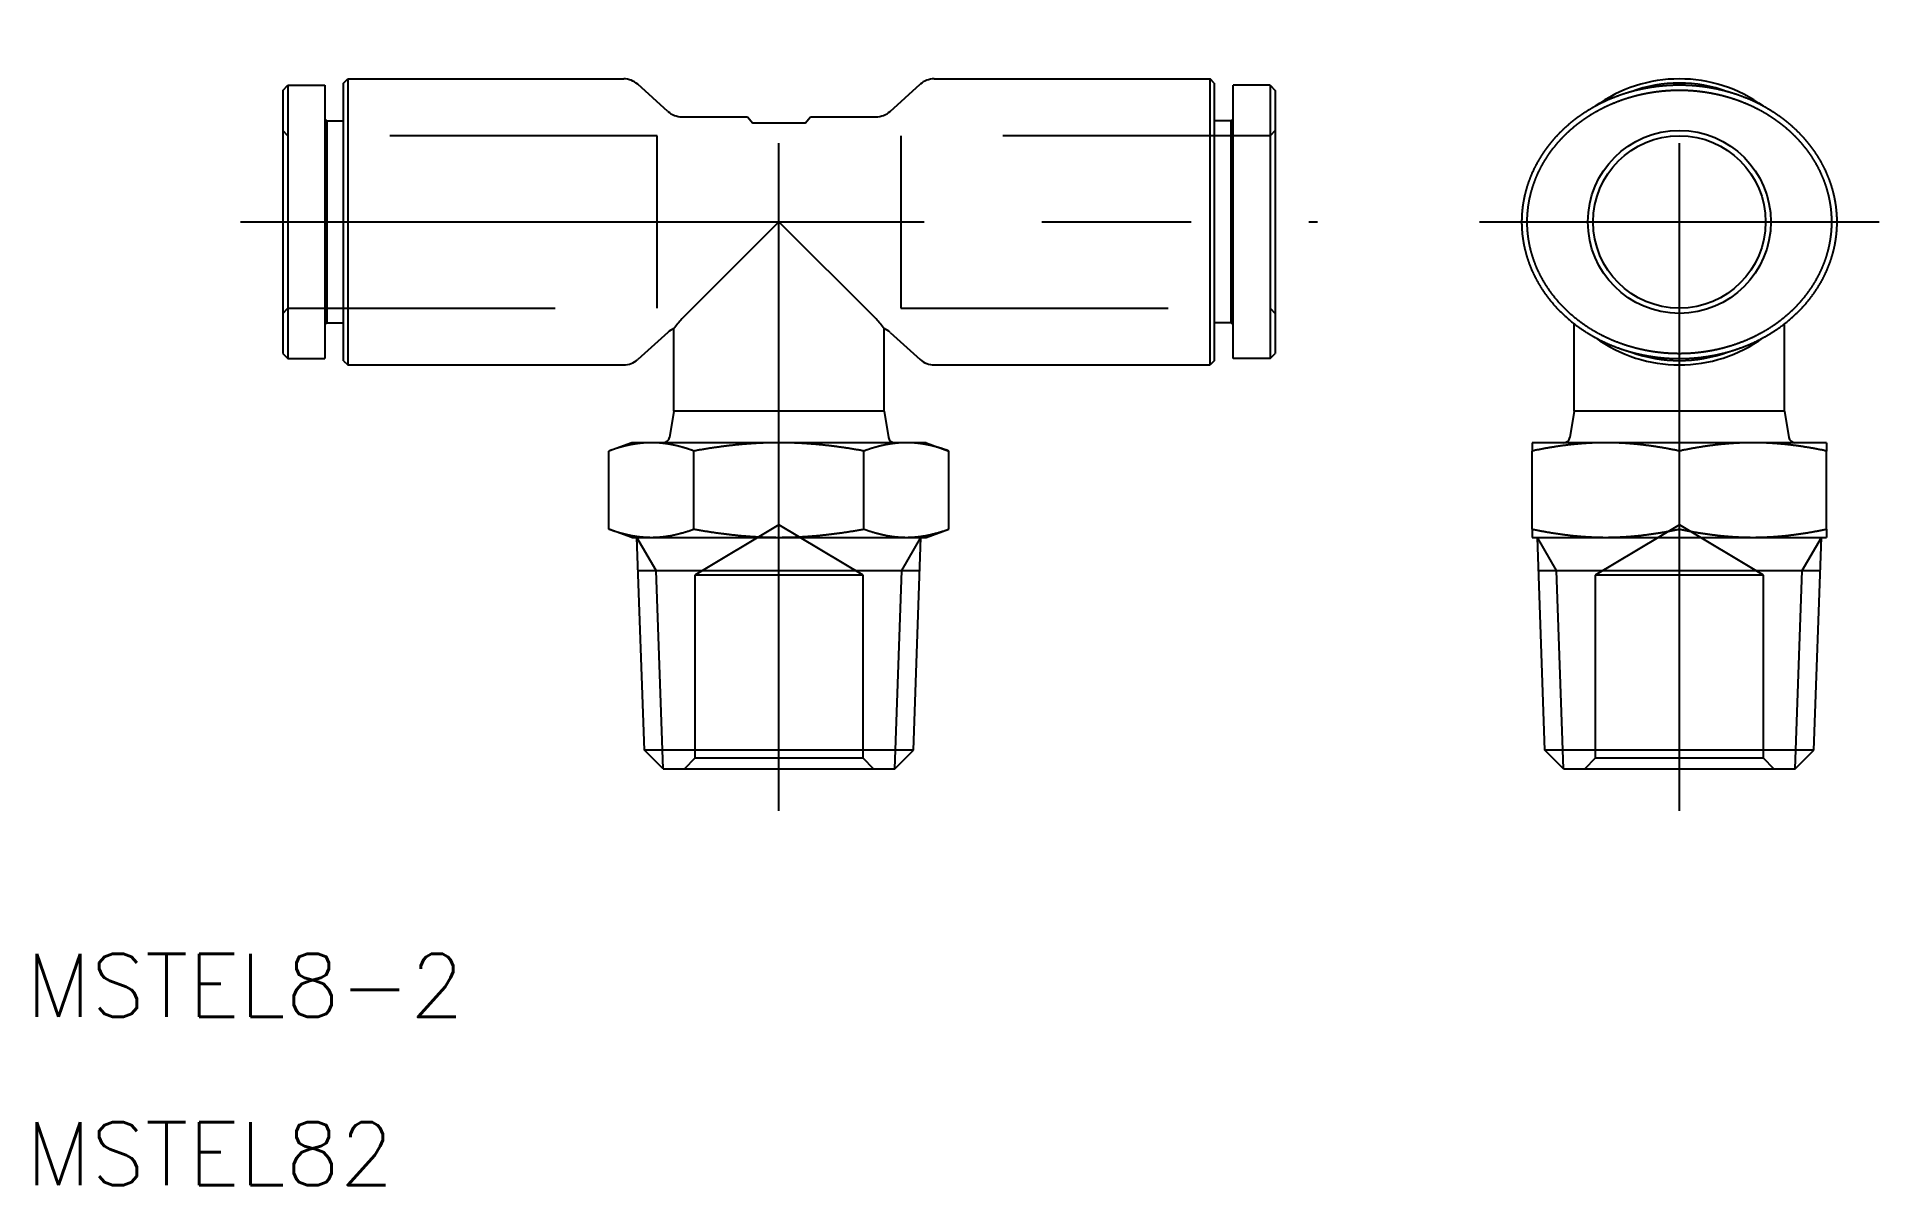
# Model space of a CAD drawing. Extents: x -35.3 to 52.3, y -45.8 to 8.8.
import ezdxf

# ---------------------------------------------------------------- set-up
doc = ezdxf.new("R2010")
doc.units = 0
doc.linetypes.add('CENTER', pattern=[50.8, 31.75, -6.35, 6.35, -6.35])
doc.linetypes.add('DASHED', pattern=[19.05, 12.7, -6.35])
doc.layers.get('0').update_dxf_attribs({"linetype": 'CONTINUOUS'})
doc.layers.add('CENTER', color=1, linetype='CENTER')
doc.styles.get("Standard").update_dxf_attribs({"font": 'txt.shx', "height": 3, "bigfont": 'bigfont.shx'})

msp = doc.modelspace()

# ---------------------------------------------------------------- texts
at = {"color": 7, "linetype": 'CONTINUOUS'}
for s, p in [('MSTEL8-2', (-35.803, -37.804)), ('MSTEL82', (-35.803, -45.804))]:
    msp.add_text(s, height=3, dxfattribs=at).set_placement(p)

# ---------------------------------------------------------------- linework, layer by layer
at = {"color": 7, "linetype": 'CONTINUOUS'}
for p, q in [((-23.6, 6.25), (-23.35, 6.5)), ((-23.6, 6.25), (-23.6, -6.25)), ((-23.35, 6.5), (-23.35, -6.5)), ((-23.35, 6.5), (-21.6, 6.5)), ((-21.6, 6.5), (-21.6, -6.5)), ((-20.7, 6.6), (-20.5, 6.8)), ((-20.7, -6.6), (-20.7, 6.6)), ((-20.5, 6.8), (-20.5, -6.8)), ((-20.5, 6.8), (-7.384, 6.8)), ((-5.285, 5.257), (-6.715, 6.543)), ((5.285, 5.257), (6.715, 6.543)), ((7.384, 6.8), (20.5, 6.8)), ((20.5, -6.8), (20.5, 6.8)), ((20.7, 6.6), (20.5, 6.8)), ((20.7, 6.6), (20.7, -6.6)), ((21.6, -6.5), (21.6, 6.5)), ((23.35, 6.5), (21.6, 6.5)), ((23.35, 6.5), (23.35, -6.5)), ((23.35, 6.5), (23.6, 6.25)), ((23.6, 6.25), (23.6, -6.25)), ((-21.5, 4.8), (-21.6, 4.9)), ((-21.5, 4.8), (-21.5, -4.8)), ((-21.5, 4.8), (-20.7, 4.8)), ((-4.616, 5), (-1.5, 5)), ((-1.5, 5), (-1.25, 4.7)), ((1.25, 4.7), (-1.25, 4.7)), ((1.25, 4.7), (1.5, 5)), ((1.5, 5), (4.616, 5)), ((21.5, 4.8), (20.7, 4.8)), ((21.5, 4.8), (21.6, 4.9)), ((21.5, -4.8), (21.5, 4.8)), ((0, 0), (-4.616, -4.616)), ((4.616, -4.616), (0, 0)), ((-21.5, -4.8), (-21.6, -4.9)), ((-21.5, -4.8), (-20.7, -4.8)), ((-5, -9), (-5, -5.077)), ((5, -9), (5, -5.077)), ((21.5, -4.8), (20.7, -4.8)), ((21.5, -4.8), (21.6, -4.9)), ((37.814, -9), (37.814, -4.845)), ((47.814, -9), (47.814, -4.845)), ((-5.285, -5.257), (-6.715, -6.543)), ((5.285, -5.257), (6.715, -6.543)), ((-23.6, -6.25), (-23.35, -6.5)), ((-23.35, -6.5), (-21.6, -6.5)), ((-20.7, -6.6), (-20.5, -6.8)), ((-20.5, -6.8), (-7.384, -6.8)), ((7.384, -6.8), (20.5, -6.8)), ((20.7, -6.6), (20.5, -6.8)), ((23.35, -6.5), (21.6, -6.5)), ((23.35, -6.5), (23.6, -6.25)), ((-5, -9), (-5.208, -10.249)), ((5, -9), (-5, -9)), ((5, -9), (5.208, -10.249)), ((37.814, -9), (37.606, -10.249)), ((47.814, -9), (37.814, -9)), ((47.814, -9), (48.023, -10.249)), ((-7, -10.5), (-8.083, -10.894)), ((-6.062, -10.5), (-7, -10.5)), ((0, -10.5), (-6.062, -10.5)), ((6.062, -10.5), (0, -10.5)), ((7, -10.5), (6.062, -10.5)), ((7, -10.5), (8.083, -10.894)), ((39.314, -10.5), (35.814, -10.5)), ((35.814, -10.5), (35.814, -10.894)), ((46.314, -10.5), (39.314, -10.5)), ((49.814, -10.5), (46.314, -10.5)), ((49.814, -10.5), (49.814, -10.894)), ((-8.083, -14.606), (-8.083, -10.894)), ((-4.041, -14.606), (-4.041, -10.894)), ((4.041, -14.606), (4.041, -10.894)), ((8.083, -14.606), (8.083, -10.894)), ((35.814, -14.606), (35.814, -10.894)), ((42.814, -14.606), (42.814, -10.894)), ((49.814, -14.606), (49.814, -10.894)), ((-7, -15), (-8.083, -14.606)), ((7, -15), (8.083, -14.606)), ((35.814, -14.606), (35.814, -15)), ((49.814, -14.606), (49.814, -15)), ((-7, -15), (-6.062, -15)), ((-6.753, -15), (6.753, -15)), ((-6.4, -25.113), (-6.753, -15)), ((-6.062, -15), (0, -15)), ((0, -15), (6.062, -15)), ((6.062, -15), (7, -15)), ((6.4, -25.113), (6.753, -15)), ((35.814, -15), (39.314, -15)), ((36.415, -25.113), (36.062, -15)), ((36.062, -15), (49.567, -15)), ((39.314, -15), (46.314, -15)), ((46.314, -15), (49.814, -15)), ((49.214, -25.113), (49.567, -15)), ((-6.698, -16.578), (6.698, -16.578)), ((36.117, -16.578), (49.512, -16.578)), ((6.4, -25.113), (-6.4, -25.113)), ((-5.513, -26), (-6.4, -25.113)), ((5.513, -26), (6.4, -25.113)), ((49.214, -25.113), (36.415, -25.113)), ((37.302, -26), (36.415, -25.113)), ((48.327, -26), (49.214, -25.113)), ((-5.513, -26), (5.513, -26)), ((37.302, -26), (48.327, -26))]:
    msp.add_line(p, q, dxfattribs=at)
at = {"color": 3, "linetype": 'DASHED'}
for p, q in [((-23.35, 4.1), (-23.6, 4.35)), ((-5.8, 4.1), (-23.35, 4.1)), ((-5.8, -4.1), (-5.8, 4.1)), ((5.8, 4.1), (5.8, -4.1)), ((23.35, 4.1), (5.8, 4.1)), ((23.6, 4.35), (23.35, 4.1)), ((-23.6, -4.35), (-23.35, -4.1)), ((-23.35, -4.1), (-5.8, -4.1)), ((5.8, -4.1), (23.35, -4.1)), ((23.35, -4.1), (23.6, -4.35)), ((0, -14.397), (-4, -16.8)), ((4, -16.8), (0, -14.397)), ((42.814, -14.397), (38.814, -16.8)), ((46.814, -16.8), (42.814, -14.397)), ((-4, -16.8), (-4, -25.5)), ((4, -16.8), (-4, -16.8)), ((4, -25.5), (4, -16.8)), ((38.814, -16.8), (38.814, -25.5)), ((46.814, -16.8), (38.814, -16.8)), ((46.814, -25.5), (46.814, -16.8)), ((-4, -25.5), (-4.5, -26)), ((4, -25.5), (-4, -25.5)), ((4.5, -26), (4, -25.5)), ((38.814, -25.5), (38.314, -26)), ((46.814, -25.5), (38.814, -25.5)), ((47.314, -26), (46.814, -25.5))]:
    msp.add_line(p, q, dxfattribs=at)
at = {"color": 3, "linetype": 'CONTINUOUS'}
for p, q in [((-5.842, -16.578), (-6.753, -15)), ((5.842, -16.578), (6.753, -15)), ((36.973, -16.578), (36.062, -15)), ((48.656, -16.578), (49.567, -15)), ((-5.513, -26), (-5.842, -16.578)), ((5.513, -26), (5.842, -16.578)), ((37.302, -26), (36.973, -16.578)), ((48.327, -26), (48.656, -16.578))]:
    msp.add_line(p, q, dxfattribs=at)
at = {"color": 7}
for points in [[(42.815, -6.5, 0), (42.828, -6.5, 0), (42.842, -6.5, 0), (42.855, -6.5, 0), (42.868, -6.5, 0), (42.882, -6.5, 0), (42.895, -6.5, 0), (42.909, -6.5, 0), (42.922, -6.499, 0), (42.936, -6.499, 0), (42.95, -6.499, 0), (42.963, -6.499, 0), (42.976, -6.499, 0), (42.99, -6.498, 0), (43.003, -6.498, 0), (43.017, -6.498, 0), (43.03, -6.497, 0), (43.044, -6.497, 0), (43.057, -6.497, 0), (43.071, -6.496, 0), (43.084, -6.496, 0), (43.098, -6.495, 0), (43.111, -6.495, 0), (43.125, -6.495, 0), (43.139, -6.494, 0), (43.152, -6.494, 0), (43.166, -6.493, 0), (43.179, -6.492, 0), (43.193, -6.492, 0), (43.206, -6.491, 0), (43.22, -6.491, 0), (43.234, -6.49, 0), (43.248, -6.489, 0), (43.261, -6.489, 0), (43.275, -6.488, 0), (43.289, -6.487, 0), (43.302, -6.486, 0), (43.316, -6.486, 0), (43.33, -6.485, 0), (43.344, -6.484, 0), (43.358, -6.483, 0), (43.371, -6.482, 0), (43.385, -6.481, 0), (43.399, -6.48, 0), (43.413, -6.479, 0), (43.427, -6.478, 0), (43.441, -6.477, 0), (43.455, -6.476, 0), (43.469, -6.475, 0), (43.483, -6.474, 0), (43.497, -6.473, 0), (43.511, -6.472, 0), (43.525, -6.471, 0), (43.54, -6.47, 0), (43.554, -6.468, 0), (43.568, -6.467, 0), (43.582, -6.466, 0), (43.597, -6.465, 0), (43.611, -6.463, 0), (43.625, -6.462, 0), (43.64, -6.461, 0), (43.654, -6.459, 0), (43.669, -6.458, 0), (43.684, -6.456, 0), (43.698, -6.455, 0), (43.713, -6.453, 0), (43.727, -6.452, 0), (43.742, -6.45, 0), (43.757, -6.448, 0), (43.772, -6.447, 0), (43.787, -6.445, 0), (43.802, -6.443, 0), (43.817, -6.442, 0), (43.832, -6.44, 0), (43.847, -6.438, 0), (43.862, -6.436, 0), (43.877, -6.434, 0), (43.892, -6.433, 0), (43.908, -6.431, 0), (43.923, -6.429, 0), (43.938, -6.427, 0), (43.954, -6.425, 0), (43.969, -6.422, 0), (43.985, -6.42, 0), (44.001, -6.418, 0), (44.016, -6.416, 0), (44.032, -6.414, 0), (44.048, -6.412, 0), (44.064, -6.409, 0), (44.08, -6.407, 0), (44.096, -6.404, 0), (44.112, -6.402, 0), (44.128, -6.4, 0), (44.144, -6.397, 0), (44.16, -6.394, 0), (44.177, -6.392, 0), (44.193, -6.389, 0), (44.21, -6.387, 0), (44.226, -6.384, 0), (44.243, -6.381, 0), (44.26, -6.378, 0), (44.276, -6.375, 0), (44.293, -6.372, 0), (44.31, -6.369, 0), (44.327, -6.366, 0), (44.344, -6.363, 0), (44.361, -6.36, 0), (44.378, -6.357, 0), (44.396, -6.354, 0), (44.413, -6.351, 0), (44.43, -6.347, 0), (44.448, -6.344, 0), (44.465, -6.341, 0), (44.483, -6.337, 0), (44.5, -6.334, 0), (44.518, -6.33, 0), (44.535, -6.327, 0), (44.553, -6.323, 0), (44.571, -6.319, 0), (44.589, -6.315, 0), (44.607, -6.312, 0), (44.625, -6.308, 0), (44.643, -6.304, 0), (44.661, -6.3, 0), (44.679, -6.296, 0), (44.697, -6.292, 0), (44.715, -6.288, 0), (44.734, -6.284, 0), (44.752, -6.279, 0), (44.77, -6.275, 0), (44.789, -6.271, 0), (44.807, -6.266, 0), (44.825, -6.262, 0), (44.844, -6.257, 0), (44.863, -6.253, 0), (44.881, -6.248, 0), (44.9, -6.243, 0), (44.919, -6.239, 0), (44.937, -6.234, 0), (44.956, -6.229, 0), (44.975, -6.224, 0), (44.994, -6.219, 0), (45.012, -6.214, 0), (45.031, -6.209, 0), (45.05, -6.204, 0), (45.069, -6.199, 0), (45.088, -6.194, 0), (45.107, -6.188, 0), (45.126, -6.183, 0), (45.145, -6.178, 0), (45.165, -6.172, 0), (45.184, -6.167, 0), (45.203, -6.161, 0), (45.222, -6.155, 0), (45.242, -6.15, 0), (45.261, -6.144, 0), (45.28, -6.138, 0), (45.299, -6.132, 0), (45.319, -6.126, 0), (45.338, -6.12, 0), (45.358, -6.114, 0), (45.377, -6.108, 0), (45.397, -6.102, 0), (45.416, -6.096, 0), (45.435, -6.09, 0), (45.455, -6.083, 0), (45.475, -6.077, 0), (45.494, -6.07, 0), (45.514, -6.064, 0), (45.533, -6.057, 0), (45.553, -6.051, 0), (45.573, -6.044, 0), (45.592, -6.037, 0), (45.612, -6.03, 0), (45.632, -6.024, 0), (45.652, -6.017, 0), (45.671, -6.01, 0), (45.691, -6.003, 0), (45.711, -5.995, 0), (45.731, -5.988, 0), (45.751, -5.981, 0), (45.77, -5.974, 0), (45.79, -5.966, 0), (45.81, -5.959, 0), (45.83, -5.951, 0), (45.85, -5.944, 0), (45.87, -5.936, 0), (45.889, -5.928, 0), (45.909, -5.921, 0), (45.929, -5.913, 0), (45.949, -5.905, 0), (45.969, -5.897, 0), (45.989, -5.889, 0), (46.009, -5.881, 0), (46.029, -5.873, 0), (46.049, -5.864, 0), (46.069, -5.856, 0), (46.089, -5.848, 0), (46.108, -5.839, 0), (46.129, -5.831, 0), (46.148, -5.822, 0), (46.168, -5.814, 0), (46.188, -5.805, 0), (46.208, -5.796, 0), (46.228, -5.788, 0), (46.248, -5.779, 0), (46.268, -5.77, 0), (46.288, -5.761, 0), (46.308, -5.752, 0), (46.328, -5.743, 0), (46.348, -5.733, 0), (46.368, -5.724, 0), (46.388, -5.715, 0), (46.408, -5.705, 0), (46.428, -5.696, 0), (46.448, -5.686, 0), (46.468, -5.677, 0), (46.488, -5.667, 0), (46.508, -5.657, 0), (46.528, -5.647, 0), (46.547, -5.638, 0), (46.567, -5.628, 0), (46.587, -5.618, 0), (46.607, -5.607, 0), (46.627, -5.597, 0), (46.647, -5.587, 0), (46.667, -5.577, 0), (46.687, -5.566, 0), (46.707, -5.556, 0), (46.727, -5.546, 0), (46.746, -5.535, 0), (46.766, -5.524, 0), (46.786, -5.514, 0), (46.806, -5.503, 0), (46.826, -5.492, 0), (46.846, -5.481, 0), (46.865, -5.47, 0), (46.885, -5.459, 0), (46.905, -5.448, 0), (46.925, -5.437, 0), (46.944, -5.426, 0), (46.964, -5.414, 0), (46.984, -5.403, 0), (47.004, -5.391, 0), (47.023, -5.38, 0), (47.043, -5.368, 0), (47.062, -5.357, 0), (47.082, -5.345, 0), (47.102, -5.333, 0), (47.121, -5.321, 0), (47.141, -5.309, 0), (47.16, -5.297, 0), (47.18, -5.285, 0), (47.199, -5.273, 0), (47.219, -5.261, 0), (47.238, -5.249, 0), (47.258, -5.236, 0), (47.277, -5.224, 0), (47.297, -5.212, 0), (47.316, -5.199, 0), (47.335, -5.186, 0), (47.355, -5.174, 0), (47.374, -5.161, 0), (47.393, -5.148, 0), (47.412, -5.135, 0), (47.431, -5.122, 0), (47.45, -5.109, 0), (47.47, -5.096, 0), (47.489, -5.083, 0), (47.508, -5.07, 0), (47.527, -5.057, 0), (47.546, -5.043, 0), (47.565, -5.03, 0), (47.584, -5.017, 0), (47.603, -5.003, 0), (47.621, -4.989, 0), (47.64, -4.976, 0), (47.659, -4.962, 0), (47.678, -4.948, 0), (47.697, -4.934, 0), (47.715, -4.92, 0), (47.734, -4.906, 0), (47.752, -4.892, 0), (47.771, -4.878, 0), (47.789, -4.864, 0), (47.808, -4.85, 0), (47.826, -4.835, 0), (47.845, -4.821, 0), (47.863, -4.807, 0), (47.882, -4.792, 0), (47.9, -4.777, 0), (47.918, -4.763, 0), (47.936, -4.748, 0), (47.954, -4.733, 0), (47.972, -4.719, 0), (47.99, -4.704, 0), (48.008, -4.689, 0), (48.026, -4.674, 0), (48.044, -4.659, 0), (48.062, -4.644, 0), (48.08, -4.628, 0), (48.098, -4.613, 0), (48.115, -4.598, 0), (48.133, -4.583, 0), (48.151, -4.567, 0), (48.168, -4.552, 0), (48.186, -4.536, 0), (48.203, -4.521, 0), (48.221, -4.505, 0), (48.238, -4.489, 0), (48.255, -4.474, 0), (48.273, -4.458, 0), (48.29, -4.442, 0), (48.307, -4.426, 0), (48.324, -4.41, 0), (48.341, -4.394, 0), (48.358, -4.378, 0), (48.375, -4.362, 0), (48.392, -4.346, 0), (48.408, -4.33, 0), (48.425, -4.313, 0), (48.442, -4.297, 0), (48.458, -4.28, 0), (48.475, -4.264, 0), (48.492, -4.248, 0), (48.508, -4.231, 0), (48.524, -4.214, 0), (48.541, -4.198, 0), (48.557, -4.181, 0), (48.573, -4.164, 0), (48.589, -4.148, 0), (48.605, -4.131, 0), (48.621, -4.114, 0), (48.637, -4.097, 0), (48.653, -4.08, 0), (48.669, -4.063, 0), (48.684, -4.046, 0), (48.7, -4.029, 0), (48.716, -4.012, 0), (48.731, -3.994, 0), (48.747, -3.977, 0), (48.762, -3.96, 0), (48.777, -3.942, 0), (48.793, -3.925, 0), (48.808, -3.908, 0), (48.823, -3.89, 0), (48.838, -3.873, 0), (48.853, -3.855, 0), (48.868, -3.837, 0), (48.883, -3.82, 0), (48.897, -3.802, 0), (48.912, -3.784, 0), (48.927, -3.767, 0), (48.941, -3.749, 0), (48.956, -3.731, 0), (48.97, -3.713, 0), (48.984, -3.695, 0), (48.999, -3.677, 0), (49.013, -3.659, 0), (49.027, -3.641, 0), (49.041, -3.623, 0), (49.055, -3.605, 0), (49.069, -3.587, 0), (49.083, -3.569, 0), (49.096, -3.551, 0), (49.11, -3.533, 0), (49.123, -3.514, 0), (49.137, -3.496, 0), (49.151, -3.478, 0), (49.164, -3.459, 0), (49.177, -3.441, 0), (49.19, -3.423, 0), (49.203, -3.404, 0), (49.217, -3.386, 0), (49.23, -3.367, 0), (49.242, -3.349, 0), (49.255, -3.33, 0), (49.268, -3.312, 0), (49.281, -3.293, 0), (49.293, -3.274, 0), (49.306, -3.256, 0), (49.318, -3.237, 0), (49.331, -3.218, 0), (49.343, -3.2, 0), (49.355, -3.181, 0), (49.367, -3.162, 0), (49.379, -3.143, 0), (49.391, -3.124, 0), (49.403, -3.106, 0), (49.415, -3.087, 0), (49.427, -3.068, 0), (49.438, -3.049, 0), (49.45, -3.03, 0), (49.461, -3.011, 0), (49.473, -2.992, 0), (49.484, -2.973, 0), (49.495, -2.954, 0), (49.506, -2.935, 0), (49.517, -2.916, 0), (49.529, -2.897, 0), (49.539, -2.878, 0), (49.55, -2.859, 0), (49.561, -2.839, 0), (49.572, -2.82, 0), (49.582, -2.801, 0), (49.593, -2.782, 0), (49.603, -2.763, 0), (49.614, -2.743, 0), (49.624, -2.724, 0), (49.634, -2.705, 0), (49.645, -2.685, 0), (49.654, -2.666, 0), (49.664, -2.647, 0), (49.675, -2.627, 0), (49.684, -2.608, 0), (49.694, -2.589, 0), (49.704, -2.569, 0), (49.713, -2.55, 0), (49.723, -2.53, 0), (49.732, -2.511, 0), (49.742, -2.491, 0), (49.751, -2.472, 0), (49.76, -2.452, 0), (49.769, -2.433, 0), (49.778, -2.413, 0), (49.787, -2.394, 0), (49.796, -2.374, 0), (49.805, -2.354, 0), (49.814, -2.335, 0), (49.823, -2.315, 0), (49.831, -2.295, 0), (49.84, -2.276, 0), (49.848, -2.256, 0), (49.857, -2.236, 0), (49.865, -2.217, 0), (49.873, -2.197, 0), (49.881, -2.177, 0), (49.889, -2.157, 0), (49.897, -2.138, 0), (49.905, -2.118, 0), (49.913, -2.098, 0), (49.921, -2.078, 0), (49.928, -2.058, 0), (49.936, -2.039, 0), (49.944, -2.019, 0), (49.951, -1.999, 0), (49.958, -1.979, 0), (49.966, -1.959, 0), (49.973, -1.939, 0), (49.98, -1.919, 0), (49.987, -1.899, 0), (49.994, -1.88, 0), (50.001, -1.86, 0), (50.008, -1.84, 0), (50.015, -1.82, 0), (50.021, -1.8, 0), (50.028, -1.78, 0), (50.034, -1.76, 0), (50.041, -1.74, 0), (50.047, -1.72, 0), (50.053, -1.7, 0), (50.06, -1.68, 0), (50.066, -1.66, 0), (50.072, -1.639, 0), (50.078, -1.619, 0), (50.084, -1.599, 0), (50.09, -1.579, 0), (50.096, -1.559, 0), (50.101, -1.539, 0), (50.107, -1.519, 0), (50.112, -1.499, 0), (50.118, -1.479, 0), (50.123, -1.459, 0), (50.129, -1.438, 0), (50.134, -1.418, 0), (50.139, -1.398, 0), (50.144, -1.378, 0), (50.149, -1.358, 0), (50.154, -1.338, 0), (50.159, -1.317, 0), (50.164, -1.297, 0), (50.168, -1.277, 0), (50.173, -1.257, 0), (50.178, -1.236, 0), (50.182, -1.216, 0), (50.186, -1.196, 0), (50.191, -1.176, 0), (50.195, -1.156, 0), (50.199, -1.135, 0), (50.203, -1.115, 0), (50.207, -1.095, 0), (50.211, -1.074, 0), (50.215, -1.054, 0), (50.219, -1.034, 0), (50.223, -1.014, 0), (50.226, -0.993, 0), (50.23, -0.973, 0), (50.233, -0.953, 0), (50.237, -0.932, 0), (50.24, -0.912, 0), (50.244, -0.892, 0), (50.247, -0.871, 0), (50.25, -0.851, 0), (50.253, -0.831, 0), (50.256, -0.81, 0), (50.259, -0.79, 0), (50.262, -0.77, 0), (50.264, -0.749, 0), (50.267, -0.729, 0), (50.27, -0.709, 0), (50.272, -0.688, 0), (50.275, -0.668, 0), (50.277, -0.648, 0), (50.279, -0.627, 0), (50.282, -0.607, 0), (50.284, -0.587, 0), (50.286, -0.566, 0), (50.288, -0.546, 0), (50.29, -0.525, 0), (50.292, -0.505, 0), (50.294, -0.485, 0), (50.295, -0.464, 0), (50.297, -0.444, 0), (50.298, -0.423, 0), (50.3, -0.403, 0), (50.301, -0.383, 0), (50.303, -0.362, 0), (50.304, -0.342, 0), (50.305, -0.321, 0), (50.306, -0.301, 0), (50.307, -0.281, 0), (50.308, -0.26, 0), (50.309, -0.24, 0), (50.31, -0.219, 0), (50.311, -0.199, 0), (50.312, -0.179, 0), (50.312, -0.158, 0), (50.313, -0.138, 0), (50.313, -0.117, 0), (50.314, -0.097, 0), (50.314, -0.076, 0), (50.314, -0.056, 0), (50.314, -0.036, 0), (50.314, -0.015, 0), (50.314, 0.005, 0), (50.314, 0.026, 0), (50.314, 0.046, 0), (50.314, 0.067, 0), (50.314, 0.087, 0), (50.313, 0.107, 0), (50.313, 0.128, 0), (50.312, 0.148, 0), (50.312, 0.169, 0), (50.311, 0.189, 0), (50.311, 0.209, 0), (50.31, 0.23, 0), (50.309, 0.25, 0), (50.308, 0.271, 0), (50.307, 0.291, 0), (50.306, 0.311, 0), (50.305, 0.332, 0), (50.303, 0.352, 0), (50.302, 0.372, 0), (50.301, 0.393, 0), (50.299, 0.413, 0), (50.298, 0.434, 0), (50.296, 0.454, 0), (50.294, 0.474, 0), (50.293, 0.495, 0), (50.291, 0.515, 0), (50.289, 0.535, 0), (50.287, 0.556, 0), (50.285, 0.576, 0), (50.283, 0.596, 0), (50.281, 0.617, 0), (50.278, 0.637, 0), (50.276, 0.657, 0), (50.274, 0.677, 0), (50.271, 0.698, 0), (50.269, 0.718, 0), (50.266, 0.738, 0), (50.263, 0.759, 0), (50.26, 0.779, 0), (50.258, 0.799, 0), (50.255, 0.819, 0), (50.252, 0.84, 0), (50.249, 0.86, 0), (50.245, 0.88, 0), (50.242, 0.9, 0), (50.239, 0.92, 0), (50.236, 0.941, 0), (50.232, 0.961, 0), (50.228, 0.981, 0), (50.225, 1.001, 0), (50.221, 1.021, 0), (50.218, 1.041, 0), (50.214, 1.061, 0), (50.21, 1.082, 0), (50.206, 1.102, 0), (50.202, 1.122, 0), (50.198, 1.142, 0), (50.194, 1.162, 0), (50.189, 1.182, 0), (50.185, 1.202, 0), (50.181, 1.222, 0), (50.176, 1.242, 0), (50.172, 1.262, 0), (50.167, 1.282, 0), (50.162, 1.302, 0), (50.158, 1.322, 0), (50.153, 1.342, 0), (50.148, 1.361, 0), (50.143, 1.381, 0), (50.138, 1.401, 0), (50.133, 1.421, 0), (50.128, 1.441, 0), (50.123, 1.461, 0), (50.117, 1.481, 0), (50.112, 1.5, 0), (50.106, 1.52, 0), (50.101, 1.54, 0), (50.095, 1.56, 0), (50.09, 1.579, 0), (50.084, 1.599, 0), (50.078, 1.619, 0), (50.072, 1.638, 0), (50.066, 1.658, 0), (50.06, 1.677, 0), (50.054, 1.697, 0), (50.048, 1.717, 0), (50.042, 1.736, 0), (50.036, 1.756, 0), (50.029, 1.775, 0), (50.023, 1.795, 0), (50.016, 1.814, 0), (50.01, 1.833, 0), (50.003, 1.853, 0), (49.997, 1.872, 0), (49.99, 1.892, 0), (49.983, 1.911, 0), (49.976, 1.93, 0), (49.969, 1.95, 0), (49.962, 1.969, 0), (49.955, 1.988, 0), (49.948, 2.007, 0), (49.941, 2.026, 0), (49.933, 2.046, 0), (49.926, 2.065, 0), (49.919, 2.084, 0), (49.911, 2.103, 0), (49.904, 2.122, 0), (49.896, 2.141, 0), (49.888, 2.16, 0), (49.88, 2.179, 0), (49.873, 2.198, 0), (49.865, 2.217, 0), (49.857, 2.236, 0), (49.849, 2.255, 0), (49.841, 2.273, 0), (49.833, 2.292, 0), (49.824, 2.311, 0), (49.816, 2.33, 0), (49.808, 2.348, 0), (49.799, 2.367, 0), (49.791, 2.386, 0), (49.782, 2.404, 0), (49.774, 2.423, 0), (49.765, 2.442, 0), (49.757, 2.46, 0), (49.748, 2.479, 0), (49.739, 2.497, 0), (49.73, 2.516, 0), (49.721, 2.534, 0), (49.712, 2.552, 0), (49.703, 2.571, 0), (49.694, 2.589, 0), (49.685, 2.607, 0), (49.675, 2.626, 0), (49.666, 2.644, 0), (49.657, 2.662, 0), (49.647, 2.68, 0), (49.638, 2.698, 0), (49.628, 2.716, 0), (49.618, 2.734, 0), (49.609, 2.752, 0), (49.599, 2.77, 0), (49.589, 2.788, 0), (49.58, 2.806, 0), (49.57, 2.824, 0), (49.56, 2.842, 0), (49.55, 2.86, 0), (49.539, 2.877, 0), (49.529, 2.895, 0), (49.519, 2.913, 0), (49.509, 2.93, 0), (49.499, 2.948, 0), (49.488, 2.966, 0), (49.478, 2.983, 0), (49.467, 3.001, 0), (49.457, 3.018, 0), (49.446, 3.036, 0), (49.436, 3.053, 0), (49.425, 3.07, 0), (49.414, 3.088, 0), (49.403, 3.105, 0), (49.392, 3.122, 0), (49.382, 3.139, 0), (49.371, 3.157, 0), (49.36, 3.174, 0), (49.349, 3.191, 0), (49.337, 3.208, 0), (49.326, 3.225, 0), (49.315, 3.242, 0), (49.304, 3.259, 0), (49.292, 3.276, 0), (49.281, 3.293, 0), (49.27, 3.309, 0), (49.258, 3.326, 0), (49.247, 3.343, 0), (49.235, 3.36, 0), (49.223, 3.376, 0), (49.212, 3.393, 0), (49.2, 3.409, 0), (49.188, 3.426, 0), (49.176, 3.443, 0), (49.164, 3.459, 0), (49.152, 3.475, 0), (49.14, 3.492, 0), (49.128, 3.508, 0), (49.116, 3.524, 0), (49.104, 3.541, 0), (49.092, 3.557, 0), (49.08, 3.573, 0), (49.067, 3.589, 0), (49.055, 3.605, 0), (49.043, 3.621, 0), (49.03, 3.637, 0), (49.018, 3.653, 0), (49.005, 3.669, 0), (48.993, 3.685, 0), (48.98, 3.701, 0), (48.967, 3.717, 0), (48.955, 3.733, 0), (48.942, 3.748, 0), (48.929, 3.764, 0), (48.916, 3.78, 0), (48.903, 3.795, 0), (48.89, 3.811, 0), (48.877, 3.826, 0), (48.864, 3.842, 0), (48.851, 3.857, 0), (48.838, 3.873, 0), (48.825, 3.888, 0), (48.812, 3.903, 0), (48.798, 3.919, 0), (48.785, 3.934, 0), (48.772, 3.949, 0), (48.758, 3.964, 0), (48.745, 3.979, 0), (48.731, 3.994, 0), (48.718, 4.01, 0), (48.704, 4.025, 0), (48.69, 4.039, 0), (48.677, 4.054, 0), (48.663, 4.069, 0), (48.649, 4.084, 0), (48.635, 4.099, 0), (48.621, 4.114, 0), (48.608, 4.128, 0), (48.594, 4.143, 0), (48.58, 4.158, 0), (48.566, 4.172, 0), (48.551, 4.187, 0), (48.537, 4.201, 0), (48.523, 4.216, 0), (48.509, 4.23, 0), (48.495, 4.244, 0), (48.48, 4.259, 0), (48.466, 4.273, 0), (48.452, 4.287, 0), (48.437, 4.301, 0), (48.423, 4.316, 0), (48.408, 4.33, 0), (48.394, 4.344, 0), (48.379, 4.358, 0), (48.365, 4.372, 0), (48.35, 4.386, 0), (48.335, 4.4, 0), (48.321, 4.413, 0), (48.306, 4.427, 0), (48.291, 4.441, 0), (48.276, 4.455, 0), (48.261, 4.468, 0), (48.246, 4.482, 0), (48.231, 4.496, 0), (48.216, 4.509, 0), (48.201, 4.523, 0), (48.186, 4.536, 0), (48.171, 4.55, 0), (48.156, 4.563, 0), (48.141, 4.576, 0), (48.125, 4.59, 0), (48.11, 4.603, 0), (48.095, 4.616, 0), (48.079, 4.629, 0), (48.064, 4.642, 0), (48.048, 4.655, 0), (48.033, 4.668, 0), (48.017, 4.681, 0), (48.002, 4.694, 0), (47.986, 4.707, 0), (47.971, 4.72, 0), (47.955, 4.733, 0), (47.939, 4.746, 0), (47.924, 4.758, 0), (47.908, 4.771, 0), (47.892, 4.784, 0), (47.876, 4.796, 0), (47.86, 4.809, 0), (47.844, 4.821, 0), (47.828, 4.834, 0), (47.812, 4.846, 0), (47.797, 4.859, 0), (47.781, 4.871, 0), (47.764, 4.883, 0), (47.748, 4.896, 0), (47.732, 4.908, 0), (47.716, 4.92, 0), (47.7, 4.932, 0), (47.684, 4.944, 0), (47.667, 4.956, 0), (47.651, 4.968, 0), (47.635, 4.98, 0), (47.618, 4.992, 0), (47.602, 5.004, 0), (47.585, 5.015, 0), (47.569, 5.027, 0), (47.552, 5.039, 0), (47.536, 5.05, 0), (47.519, 5.062, 0), (47.503, 5.074, 0), (47.486, 5.085, 0), (47.469, 5.097, 0), (47.453, 5.108, 0), (47.436, 5.119, 0), (47.419, 5.131, 0), (47.402, 5.142, 0), (47.386, 5.153, 0), (47.369, 5.164, 0), (47.352, 5.176, 0), (47.335, 5.187, 0), (47.318, 5.198, 0), (47.301, 5.209, 0), (47.284, 5.22, 0), (47.267, 5.231, 0), (47.25, 5.241, 0), (47.233, 5.252, 0), (47.216, 5.263, 0), (47.199, 5.274, 0), (47.181, 5.284, 0), (47.164, 5.295, 0), (47.147, 5.306, 0), (47.13, 5.316, 0), (47.113, 5.327, 0), (47.095, 5.337, 0), (47.078, 5.348, 0), (47.061, 5.358, 0), (47.043, 5.368, 0), (47.026, 5.378, 0), (47.008, 5.389, 0), (46.991, 5.399, 0), (46.974, 5.409, 0), (46.956, 5.419, 0), (46.938, 5.429, 0), (46.921, 5.439, 0), (46.903, 5.449, 0), (46.886, 5.459, 0), (46.868, 5.469, 0), (46.85, 5.479, 0), (46.833, 5.488, 0), (46.815, 5.498, 0), (46.797, 5.508, 0), (46.78, 5.517, 0), (46.762, 5.527, 0), (46.744, 5.536, 0), (46.726, 5.546, 0), (46.708, 5.555, 0), (46.691, 5.565, 0), (46.673, 5.574, 0), (46.655, 5.583, 0), (46.637, 5.592, 0), (46.619, 5.602, 0), (46.601, 5.611, 0), (46.583, 5.62, 0), (46.565, 5.629, 0), (46.547, 5.638, 0), (46.529, 5.647, 0), (46.511, 5.656, 0), (46.493, 5.665, 0), (46.474, 5.673, 0), (46.456, 5.682, 0), (46.438, 5.691, 0), (46.42, 5.7, 0), (46.402, 5.708, 0), (46.383, 5.717, 0), (46.365, 5.725, 0), (46.347, 5.734, 0), (46.329, 5.742, 0), (46.31, 5.751, 0), (46.292, 5.759, 0), (46.274, 5.767, 0), (46.255, 5.776, 0), (46.237, 5.784, 0), (46.219, 5.792, 0), (46.2, 5.8, 0), (46.182, 5.808, 0), (46.163, 5.816, 0), (46.145, 5.824, 0), (46.126, 5.832, 0), (46.108, 5.84, 0), (46.089, 5.848, 0), (46.071, 5.855, 0), (46.052, 5.863, 0), (46.034, 5.871, 0), (46.015, 5.878, 0), (45.996, 5.886, 0), (45.978, 5.894, 0), (45.959, 5.901, 0), (45.94, 5.909, 0), (45.922, 5.916, 0), (45.903, 5.923, 0), (45.884, 5.931, 0), (45.865, 5.938, 0), (45.847, 5.945, 0), (45.828, 5.952, 0), (45.809, 5.959, 0), (45.79, 5.966, 0), (45.772, 5.973, 0), (45.753, 5.98, 0), (45.734, 5.987, 0), (45.715, 5.994, 0), (45.696, 6.001, 0), (45.677, 6.008, 0), (45.658, 6.015, 0), (45.639, 6.021, 0), (45.62, 6.028, 0), (45.602, 6.035, 0), (45.583, 6.041, 0), (45.563, 6.048, 0), (45.544, 6.054, 0), (45.526, 6.061, 0), (45.506, 6.067, 0), (45.487, 6.073, 0), (45.468, 6.079, 0), (45.449, 6.086, 0), (45.43, 6.092, 0), (45.411, 6.098, 0), (45.392, 6.104, 0), (45.373, 6.11, 0), (45.354, 6.116, 0), (45.334, 6.122, 0), (45.315, 6.128, 0), (45.296, 6.134, 0), (45.277, 6.14, 0), (45.258, 6.145, 0), (45.238, 6.151, 0), (45.219, 6.157, 0), (45.2, 6.162, 0), (45.181, 6.168, 0), (45.161, 6.174, 0), (45.142, 6.179, 0), (45.123, 6.185, 0), (45.103, 6.19, 0), (45.084, 6.195, 0), (45.065, 6.201, 0), (45.045, 6.206, 0), (45.026, 6.211, 0), (45.007, 6.216, 0), (44.987, 6.221, 0), (44.968, 6.226, 0), (44.948, 6.231, 0), (44.929, 6.236, 0), (44.909, 6.241, 0), (44.89, 6.246, 0), (44.87, 6.251, 0), (44.851, 6.256, 0), (44.831, 6.261, 0), (44.812, 6.265, 0), (44.792, 6.27, 0), (44.773, 6.274, 0), (44.753, 6.279, 0), (44.734, 6.284, 0), (44.714, 6.288, 0), (44.695, 6.292, 0), (44.675, 6.297, 0), (44.656, 6.301, 0), (44.636, 6.305, 0), (44.616, 6.31, 0), (44.597, 6.314, 0), (44.577, 6.318, 0), (44.557, 6.322, 0), (44.538, 6.326, 0), (44.518, 6.33, 0), (44.498, 6.334, 0), (44.479, 6.338, 0), (44.459, 6.342, 0), (44.439, 6.346, 0), (44.42, 6.349, 0), (44.4, 6.353, 0), (44.38, 6.357, 0), (44.361, 6.36, 0), (44.341, 6.364, 0), (44.321, 6.367, 0), (44.301, 6.371, 0), (44.282, 6.374, 0), (44.262, 6.378, 0), (44.242, 6.381, 0), (44.222, 6.384, 0), (44.203, 6.388, 0), (44.183, 6.391, 0), (44.163, 6.394, 0), (44.143, 6.397, 0), (44.123, 6.4, 0), (44.103, 6.403, 0), (44.084, 6.406, 0), (44.064, 6.409, 0), (44.044, 6.412, 0), (44.024, 6.415, 0), (44.004, 6.418, 0), (43.984, 6.42, 0), (43.964, 6.423, 0), (43.944, 6.426, 0), (43.925, 6.428, 0), (43.905, 6.431, 0), (43.885, 6.433, 0), (43.865, 6.436, 0), (43.845, 6.438, 0), (43.825, 6.441, 0), (43.805, 6.443, 0), (43.785, 6.445, 0), (43.765, 6.448, 0), (43.745, 6.45, 0), (43.725, 6.452, 0), (43.706, 6.454, 0), (43.685, 6.456, 0), (43.666, 6.458, 0), (43.646, 6.46, 0), (43.626, 6.462, 0), (43.606, 6.464, 0), (43.586, 6.466, 0), (43.566, 6.467, 0), (43.546, 6.469, 0), (43.526, 6.471, 0), (43.506, 6.472, 0), (43.486, 6.474, 0), (43.466, 6.475, 0), (43.446, 6.477, 0), (43.426, 6.478, 0), (43.406, 6.48, 0), (43.386, 6.481, 0), (43.366, 6.482, 0), (43.346, 6.484, 0), (43.326, 6.485, 0), (43.306, 6.486, 0), (43.286, 6.487, 0), (43.266, 6.488, 0), (43.246, 6.489, 0), (43.225, 6.49, 0), (43.206, 6.491, 0), (43.185, 6.492, 0), (43.165, 6.493, 0), (43.145, 6.494, 0), (43.125, 6.494, 0), (43.105, 6.495, 0), (43.085, 6.496, 0), (43.065, 6.496, 0), (43.045, 6.497, 0), (43.025, 6.497, 0), (43.005, 6.498, 0), (42.985, 6.498, 0), (42.965, 6.499, 0), (42.945, 6.499, 0), (42.925, 6.499, 0), (42.905, 6.5, 0), (42.885, 6.5, 0), (42.865, 6.5, 0), (42.845, 6.5, 0), (42.825, 6.5, 0), (42.804, 6.5, 0), (42.784, 6.5, 0), (42.764, 6.5, 0), (42.744, 6.5, 0), (42.724, 6.5, 0), (42.704, 6.499, 0), (42.684, 6.499, 0), (42.664, 6.499, 0), (42.644, 6.498, 0), (42.624, 6.498, 0), (42.604, 6.497, 0), (42.584, 6.497, 0), (42.564, 6.496, 0), (42.544, 6.496, 0), (42.524, 6.495, 0), (42.504, 6.494, 0), (42.484, 6.494, 0), (42.464, 6.493, 0), (42.444, 6.492, 0), (42.423, 6.491, 0), (42.403, 6.49, 0), (42.383, 6.489, 0), (42.363, 6.488, 0), (42.343, 6.487, 0), (42.323, 6.486, 0), (42.303, 6.485, 0), (42.283, 6.484, 0), (42.263, 6.482, 0), (42.243, 6.481, 0), (42.223, 6.48, 0), (42.203, 6.478, 0), (42.183, 6.477, 0), (42.163, 6.475, 0), (42.143, 6.474, 0), (42.123, 6.472, 0), (42.103, 6.471, 0), (42.083, 6.469, 0), (42.063, 6.467, 0), (42.043, 6.466, 0), (42.023, 6.464, 0), (42.003, 6.462, 0), (41.983, 6.46, 0), (41.963, 6.458, 0), (41.943, 6.456, 0), (41.923, 6.454, 0), (41.904, 6.452, 0), (41.883, 6.45, 0), (41.864, 6.448, 0), (41.844, 6.445, 0), (41.824, 6.443, 0), (41.804, 6.441, 0), (41.784, 6.438, 0), (41.764, 6.436, 0), (41.744, 6.433, 0), (41.724, 6.431, 0), (41.704, 6.428, 0), (41.684, 6.426, 0), (41.664, 6.423, 0), (41.645, 6.42, 0), (41.625, 6.418, 0), (41.605, 6.415, 0), (41.585, 6.412, 0), (41.565, 6.409, 0), (41.545, 6.406, 0), (41.526, 6.403, 0), (41.506, 6.4, 0), (41.486, 6.397, 0), (41.466, 6.394, 0), (41.446, 6.391, 0), (41.426, 6.388, 0), (41.407, 6.384, 0), (41.387, 6.381, 0), (41.367, 6.378, 0), (41.347, 6.374, 0), (41.328, 6.371, 0), (41.308, 6.367, 0), (41.288, 6.364, 0), (41.268, 6.36, 0), (41.249, 6.357, 0), (41.229, 6.353, 0), (41.209, 6.349, 0), (41.19, 6.346, 0), (41.17, 6.342, 0), (41.15, 6.338, 0), (41.13, 6.334, 0), (41.111, 6.33, 0), (41.091, 6.326, 0), (41.072, 6.322, 0), (41.052, 6.318, 0), (41.032, 6.314, 0), (41.013, 6.31, 0), (40.993, 6.305, 0), (40.973, 6.301, 0), (40.954, 6.297, 0), (40.934, 6.292, 0), (40.915, 6.288, 0), (40.895, 6.284, 0), (40.876, 6.279, 0), (40.856, 6.274, 0), (40.837, 6.27, 0), (40.817, 6.265, 0), (40.797, 6.261, 0), (40.778, 6.256, 0), (40.758, 6.251, 0), (40.739, 6.246, 0), (40.719, 6.241, 0), (40.7, 6.236, 0), (40.681, 6.231, 0), (40.661, 6.226, 0), (40.642, 6.221, 0), (40.622, 6.216, 0), (40.603, 6.211, 0), (40.584, 6.206, 0), (40.564, 6.201, 0), (40.545, 6.195, 0), (40.526, 6.19, 0), (40.506, 6.185, 0), (40.487, 6.179, 0), (40.468, 6.174, 0), (40.448, 6.168, 0), (40.429, 6.162, 0), (40.41, 6.157, 0), (40.391, 6.151, 0), (40.371, 6.145, 0), (40.352, 6.14, 0), (40.333, 6.134, 0), (40.314, 6.128, 0), (40.294, 6.122, 0), (40.275, 6.116, 0), (40.256, 6.11, 0), (40.237, 6.104, 0), (40.218, 6.098, 0), (40.199, 6.092, 0), (40.18, 6.086, 0), (40.161, 6.079, 0), (40.142, 6.073, 0), (40.123, 6.067, 0), (40.103, 6.061, 0), (40.084, 6.054, 0), (40.065, 6.048, 0), (40.046, 6.041, 0), (40.027, 6.035, 0), (40.008, 6.028, 0), (39.989, 6.021, 0), (39.971, 6.015, 0), (39.952, 6.008, 0), (39.933, 6.001, 0), (39.914, 5.994, 0), (39.895, 5.987, 0), (39.876, 5.98, 0), (39.857, 5.973, 0), (39.839, 5.966, 0), (39.82, 5.959, 0), (39.801, 5.952, 0), (39.782, 5.945, 0), (39.763, 5.938, 0), (39.745, 5.931, 0), (39.726, 5.923, 0), (39.707, 5.916, 0), (39.688, 5.909, 0), (39.67, 5.901, 0), (39.651, 5.894, 0), (39.633, 5.886, 0), (39.614, 5.878, 0), (39.595, 5.871, 0), (39.577, 5.863, 0), (39.558, 5.855, 0), (39.54, 5.848, 0), (39.521, 5.84, 0), (39.502, 5.832, 0), (39.484, 5.824, 0), (39.466, 5.816, 0), (39.447, 5.808, 0), (39.429, 5.8, 0), (39.41, 5.792, 0), (39.392, 5.784, 0), (39.373, 5.776, 0), (39.355, 5.767, 0), (39.337, 5.759, 0), (39.318, 5.751, 0), (39.3, 5.742, 0), (39.282, 5.734, 0), (39.264, 5.725, 0), (39.245, 5.717, 0), (39.227, 5.708, 0), (39.209, 5.7, 0), (39.191, 5.691, 0), (39.173, 5.682, 0), (39.154, 5.673, 0), (39.136, 5.665, 0), (39.118, 5.656, 0), (39.1, 5.647, 0), (39.082, 5.638, 0), (39.064, 5.629, 0), (39.046, 5.62, 0), (39.028, 5.611, 0), (39.01, 5.602, 0), (38.992, 5.593, 0), (38.974, 5.583, 0), (38.956, 5.574, 0), (38.938, 5.565, 0), (38.921, 5.555, 0), (38.903, 5.546, 0), (38.885, 5.536, 0), (38.867, 5.527, 0), (38.849, 5.517, 0), (38.832, 5.508, 0), (38.814, 5.498, 0), (38.796, 5.488, 0), (38.779, 5.479, 0), (38.761, 5.469, 0), (38.743, 5.459, 0), (38.726, 5.449, 0), (38.708, 5.439, 0), (38.691, 5.429, 0), (38.673, 5.419, 0), (38.656, 5.409, 0), (38.638, 5.399, 0), (38.62, 5.389, 0), (38.603, 5.379, 0), (38.586, 5.368, 0), (38.568, 5.358, 0), (38.551, 5.348, 0), (38.534, 5.337, 0), (38.516, 5.327, 0), (38.499, 5.316, 0), (38.482, 5.306, 0), (38.465, 5.295, 0), (38.447, 5.284, 0), (38.43, 5.274, 0), (38.413, 5.263, 0), (38.396, 5.252, 0), (38.379, 5.241, 0), (38.362, 5.231, 0), (38.345, 5.22, 0), (38.328, 5.209, 0), (38.311, 5.198, 0), (38.294, 5.187, 0), (38.277, 5.176, 0), (38.26, 5.164, 0), (38.243, 5.153, 0), (38.227, 5.142, 0), (38.21, 5.131, 0), (38.193, 5.119, 0), (38.176, 5.108, 0), (38.16, 5.097, 0), (38.143, 5.085, 0), (38.126, 5.074, 0), (38.11, 5.062, 0), (38.093, 5.05, 0), (38.077, 5.039, 0), (38.06, 5.027, 0), (38.044, 5.015, 0), (38.027, 5.004, 0), (38.011, 4.992, 0), (37.994, 4.98, 0), (37.978, 4.968, 0), (37.962, 4.956, 0), (37.945, 4.944, 0), (37.929, 4.932, 0), (37.913, 4.92, 0), (37.897, 4.908, 0), (37.881, 4.895, 0), (37.864, 4.883, 0), (37.849, 4.871, 0), (37.832, 4.859, 0), (37.816, 4.846, 0), (37.8, 4.834, 0), (37.785, 4.821, 0), (37.769, 4.809, 0), (37.753, 4.796, 0), (37.737, 4.784, 0), (37.721, 4.771, 0), (37.705, 4.758, 0), (37.69, 4.746, 0), (37.674, 4.733, 0), (37.658, 4.72, 0), (37.643, 4.707, 0), (37.627, 4.694, 0), (37.611, 4.681, 0), (37.596, 4.669, 0), (37.581, 4.655, 0), (37.565, 4.642, 0), (37.55, 4.629, 0), (37.534, 4.616, 0), (37.519, 4.603, 0), (37.504, 4.59, 0), (37.488, 4.576, 0), (37.473, 4.563, 0), (37.458, 4.55, 0), (37.443, 4.536, 0), (37.428, 4.523, 0), (37.413, 4.509, 0), (37.398, 4.496, 0), (37.383, 4.482, 0), (37.368, 4.468, 0), (37.353, 4.455, 0), (37.338, 4.441, 0), (37.323, 4.427, 0), (37.308, 4.413, 0), (37.294, 4.4, 0), (37.279, 4.386, 0), (37.264, 4.372, 0), (37.25, 4.358, 0), (37.235, 4.344, 0), (37.221, 4.33, 0), (37.206, 4.316, 0), (37.192, 4.301, 0), (37.177, 4.287, 0), (37.163, 4.273, 0), (37.148, 4.259, 0), (37.134, 4.244, 0), (37.12, 4.23, 0), (37.106, 4.216, 0), (37.092, 4.201, 0), (37.078, 4.187, 0), (37.063, 4.172, 0), (37.049, 4.158, 0), (37.035, 4.143, 0), (37.021, 4.128, 0), (37.008, 4.114, 0), (36.994, 4.099, 0), (36.98, 4.084, 0), (36.966, 4.069, 0), (36.952, 4.054, 0), (36.939, 4.039, 0), (36.925, 4.025, 0), (36.911, 4.01, 0), (36.898, 3.994, 0), (36.884, 3.979, 0), (36.871, 3.964, 0), (36.857, 3.949, 0), (36.844, 3.934, 0), (36.831, 3.919, 0), (36.817, 3.903, 0), (36.804, 3.888, 0), (36.791, 3.873, 0), (36.778, 3.857, 0), (36.765, 3.842, 0), (36.752, 3.826, 0), (36.739, 3.811, 0), (36.726, 3.795, 0), (36.713, 3.78, 0), (36.7, 3.764, 0), (36.687, 3.748, 0), (36.674, 3.733, 0), (36.662, 3.717, 0), (36.649, 3.701, 0), (36.636, 3.685, 0), (36.624, 3.669, 0), (36.611, 3.653, 0), (36.599, 3.637, 0), (36.586, 3.621, 0), (36.574, 3.605, 0), (36.562, 3.589, 0), (36.549, 3.573, 0), (36.537, 3.557, 0), (36.525, 3.541, 0), (36.513, 3.524, 0), (36.501, 3.508, 0), (36.489, 3.492, 0), (36.477, 3.475, 0), (36.465, 3.459, 0), (36.453, 3.442, 0), (36.441, 3.426, 0), (36.429, 3.409, 0), (36.417, 3.393, 0), (36.406, 3.376, 0), (36.394, 3.36, 0), (36.382, 3.343, 0), (36.371, 3.326, 0), (36.359, 3.309, 0), (36.348, 3.292, 0), (36.337, 3.276, 0), (36.325, 3.259, 0), (36.314, 3.242, 0), (36.303, 3.225, 0), (36.291, 3.208, 0), (36.28, 3.191, 0), (36.269, 3.174, 0), (36.258, 3.156, 0), (36.247, 3.139, 0), (36.236, 3.122, 0), (36.225, 3.105, 0), (36.215, 3.088, 0), (36.204, 3.07, 0), (36.193, 3.053, 0), (36.183, 3.035, 0), (36.172, 3.018, 0), (36.161, 3.001, 0), (36.151, 2.983, 0), (36.141, 2.966, 0), (36.13, 2.948, 0), (36.12, 2.93, 0), (36.11, 2.913, 0), (36.099, 2.895, 0), (36.089, 2.877, 0), (36.079, 2.86, 0), (36.069, 2.842, 0), (36.059, 2.824, 0), (36.049, 2.806, 0), (36.039, 2.788, 0), (36.03, 2.77, 0), (36.02, 2.752, 0), (36.01, 2.734, 0), (36.001, 2.716, 0), (35.991, 2.698, 0), (35.982, 2.68, 0), (35.972, 2.662, 0), (35.963, 2.644, 0), (35.953, 2.625, 0), (35.944, 2.607, 0), (35.935, 2.589, 0), (35.926, 2.571, 0), (35.917, 2.552, 0), (35.908, 2.534, 0), (35.899, 2.516, 0), (35.89, 2.497, 0), (35.881, 2.479, 0), (35.872, 2.46, 0), (35.864, 2.442, 0), (35.855, 2.423, 0), (35.846, 2.404, 0), (35.838, 2.386, 0), (35.83, 2.367, 0), (35.821, 2.349, 0), (35.813, 2.33, 0), (35.804, 2.311, 0), (35.796, 2.292, 0), (35.788, 2.273, 0), (35.78, 2.255, 0), (35.772, 2.236, 0), (35.764, 2.217, 0), (35.756, 2.198, 0), (35.748, 2.179, 0), (35.741, 2.16, 0), (35.733, 2.141, 0), (35.725, 2.122, 0), (35.718, 2.103, 0), (35.71, 2.084, 0), (35.703, 2.065, 0), (35.696, 2.046, 0), (35.688, 2.026, 0), (35.681, 2.007, 0), (35.674, 1.988, 0), (35.667, 1.969, 0), (35.66, 1.95, 0), (35.653, 1.93, 0), (35.646, 1.911, 0), (35.639, 1.892, 0), (35.632, 1.872, 0), (35.626, 1.853, 0), (35.619, 1.833, 0), (35.612, 1.814, 0), (35.606, 1.795, 0), (35.6, 1.775, 0), (35.593, 1.756, 0), (35.587, 1.736, 0), (35.581, 1.717, 0), (35.575, 1.697, 0), (35.569, 1.677, 0), (35.563, 1.658, 0), (35.557, 1.638, 0), (35.551, 1.619, 0), (35.545, 1.599, 0), (35.539, 1.579, 0), (35.534, 1.559, 0), (35.528, 1.54, 0), (35.523, 1.52, 0), (35.517, 1.5, 0), (35.512, 1.48, 0), (35.506, 1.461, 0), (35.501, 1.441, 0), (35.496, 1.421, 0), (35.491, 1.401, 0), (35.486, 1.381, 0), (35.481, 1.361, 0), (35.476, 1.342, 0), (35.471, 1.322, 0), (35.466, 1.302, 0), (35.462, 1.282, 0), (35.457, 1.262, 0), (35.453, 1.242, 0), (35.448, 1.222, 0), (35.444, 1.202, 0), (35.44, 1.182, 0), (35.435, 1.162, 0), (35.431, 1.142, 0), (35.427, 1.122, 0), (35.423, 1.102, 0), (35.419, 1.082, 0), (35.415, 1.061, 0), (35.411, 1.041, 0), (35.408, 1.021, 0), (35.404, 1.001, 0), (35.4, 0.981, 0), (35.397, 0.961, 0), (35.393, 0.941, 0), (35.39, 0.92, 0), (35.387, 0.9, 0), (35.383, 0.88, 0), (35.38, 0.86, 0), (35.377, 0.84, 0), (35.374, 0.819, 0), (35.371, 0.799, 0), (35.368, 0.779, 0), (35.366, 0.759, 0), (35.363, 0.738, 0), (35.36, 0.718, 0), (35.358, 0.698, 0), (35.355, 0.678, 0), (35.353, 0.657, 0), (35.351, 0.637, 0), (35.348, 0.617, 0), (35.346, 0.596, 0), (35.344, 0.576, 0), (35.342, 0.556, 0), (35.34, 0.535, 0), (35.338, 0.515, 0), (35.336, 0.495, 0), (35.334, 0.474, 0), (35.333, 0.454, 0), (35.331, 0.434, 0), (35.33, 0.413, 0), (35.328, 0.393, 0), (35.327, 0.372, 0), (35.325, 0.352, 0), (35.324, 0.332, 0), (35.323, 0.311, 0), (35.322, 0.291, 0), (35.321, 0.27, 0), (35.32, 0.25, 0), (35.319, 0.23, 0), (35.318, 0.209, 0), (35.318, 0.189, 0), (35.317, 0.168, 0), (35.316, 0.148, 0), (35.316, 0.128, 0), (35.316, 0.107, 0), (35.315, 0.087, 0), (35.315, 0.066, 0), (35.315, 0.046, 0), (35.315, 0.026, 0), (35.315, 0.005, 0), (35.315, -0.015, 0), (35.315, -0.036, 0), (35.315, -0.056, 0), (35.315, -0.077, 0), (35.315, -0.097, 0), (35.316, -0.117, 0), (35.316, -0.138, 0), (35.317, -0.158, 0), (35.317, -0.179, 0), (35.318, -0.199, 0), (35.319, -0.219, 0), (35.32, -0.24, 0), (35.321, -0.26, 0), (35.322, -0.281, 0), (35.322, -0.301, 0), (35.324, -0.321, 0), (35.325, -0.342, 0), (35.326, -0.362, 0), (35.328, -0.383, 0), (35.329, -0.403, 0), (35.33, -0.423, 0), (35.332, -0.444, 0), (35.334, -0.464, 0), (35.335, -0.485, 0), (35.337, -0.505, 0), (35.339, -0.525, 0), (35.341, -0.546, 0), (35.343, -0.566, 0), (35.345, -0.587, 0), (35.347, -0.607, 0), (35.349, -0.627, 0), (35.352, -0.648, 0), (35.354, -0.668, 0), (35.357, -0.688, 0), (35.359, -0.709, 0), (35.362, -0.729, 0), (35.364, -0.749, 0), (35.367, -0.77, 0), (35.37, -0.79, 0), (35.373, -0.81, 0), (35.376, -0.831, 0), (35.379, -0.851, 0), (35.382, -0.871, 0), (35.385, -0.892, 0), (35.389, -0.912, 0), (35.392, -0.932, 0), (35.395, -0.953, 0), (35.399, -0.973, 0), (35.403, -0.993, 0), (35.406, -1.014, 0), (35.41, -1.034, 0), (35.414, -1.054, 0), (35.418, -1.074, 0), (35.422, -1.095, 0), (35.426, -1.115, 0), (35.43, -1.135, 0), (35.434, -1.156, 0), (35.438, -1.176, 0), (35.443, -1.196, 0), (35.447, -1.216, 0), (35.451, -1.236, 0), (35.456, -1.257, 0), (35.461, -1.277, 0), (35.465, -1.297, 0), (35.47, -1.317, 0), (35.475, -1.337, 0), (35.48, -1.358, 0), (35.485, -1.378, 0), (35.49, -1.398, 0), (35.495, -1.418, 0), (35.5, -1.438, 0), (35.506, -1.459, 0), (35.511, -1.479, 0), (35.517, -1.499, 0), (35.522, -1.519, 0), (35.528, -1.539, 0), (35.533, -1.559, 0), (35.539, -1.579, 0), (35.545, -1.599, 0), (35.551, -1.619, 0), (35.557, -1.639, 0), (35.563, -1.66, 0), (35.569, -1.68, 0), (35.575, -1.7, 0), (35.582, -1.72, 0), (35.588, -1.74, 0), (35.594, -1.76, 0), (35.601, -1.78, 0), (35.608, -1.8, 0), (35.614, -1.82, 0), (35.621, -1.84, 0), (35.628, -1.86, 0), (35.635, -1.88, 0), (35.642, -1.899, 0), (35.649, -1.919, 0), (35.656, -1.939, 0), (35.663, -1.959, 0), (35.671, -1.979, 0), (35.678, -1.999, 0), (35.685, -2.019, 0), (35.693, -2.039, 0), (35.7, -2.059, 0), (35.708, -2.078, 0), (35.716, -2.098, 0), (35.724, -2.118, 0), (35.732, -2.138, 0), (35.74, -2.157, 0), (35.748, -2.177, 0), (35.756, -2.197, 0), (35.764, -2.217, 0), (35.772, -2.236, 0), (35.781, -2.256, 0), (35.789, -2.276, 0), (35.798, -2.295, 0), (35.806, -2.315, 0), (35.815, -2.335, 0), (35.824, -2.354, 0), (35.833, -2.374, 0), (35.842, -2.394, 0), (35.85, -2.413, 0), (35.859, -2.433, 0), (35.869, -2.452, 0), (35.878, -2.472, 0), (35.887, -2.491, 0), (35.897, -2.511, 0), (35.906, -2.53, 0), (35.916, -2.55, 0), (35.925, -2.569, 0), (35.935, -2.589, 0), (35.945, -2.608, 0), (35.955, -2.627, 0), (35.964, -2.647, 0), (35.974, -2.666, 0), (35.984, -2.685, 0), (35.995, -2.705, 0), (36.005, -2.724, 0), (36.015, -2.743, 0), (36.026, -2.763, 0), (36.036, -2.782, 0), (36.047, -2.801, 0), (36.057, -2.82, 0), (36.068, -2.839, 0), (36.079, -2.859, 0), (36.09, -2.878, 0), (36.1, -2.897, 0), (36.111, -2.916, 0), (36.123, -2.935, 0), (36.134, -2.954, 0), (36.145, -2.973, 0), (36.156, -2.992, 0), (36.168, -3.011, 0), (36.179, -3.03, 0), (36.191, -3.049, 0), (36.203, -3.068, 0), (36.214, -3.087, 0), (36.226, -3.106, 0), (36.238, -3.125, 0), (36.25, -3.143, 0), (36.262, -3.162, 0), (36.274, -3.181, 0), (36.286, -3.2, 0), (36.298, -3.219, 0), (36.311, -3.237, 0), (36.323, -3.256, 0), (36.336, -3.275, 0), (36.348, -3.293, 0), (36.361, -3.312, 0), (36.374, -3.33, 0), (36.387, -3.349, 0), (36.4, -3.367, 0), (36.412, -3.386, 0), (36.425, -3.404, 0), (36.439, -3.423, 0), (36.452, -3.441, 0), (36.465, -3.459, 0), (36.478, -3.478, 0), (36.492, -3.496, 0), (36.505, -3.514, 0), (36.519, -3.533, 0), (36.532, -3.551, 0), (36.546, -3.569, 0), (36.56, -3.587, 0), (36.574, -3.605, 0), (36.588, -3.623, 0), (36.602, -3.641, 0), (36.616, -3.659, 0), (36.63, -3.677, 0), (36.644, -3.695, 0), (36.659, -3.713, 0), (36.673, -3.731, 0), (36.688, -3.749, 0), (36.702, -3.767, 0), (36.717, -3.784, 0), (36.731, -3.802, 0), (36.746, -3.82, 0), (36.761, -3.837, 0), (36.776, -3.855, 0), (36.791, -3.873, 0), (36.806, -3.89, 0), (36.821, -3.908, 0), (36.836, -3.925, 0), (36.852, -3.942, 0), (36.867, -3.96, 0), (36.882, -3.977, 0), (36.898, -3.994, 0), (36.913, -4.011, 0), (36.929, -4.029, 0), (36.944, -4.046, 0), (36.96, -4.063, 0), (36.976, -4.08, 0), (36.992, -4.097, 0), (37.008, -4.114, 0), (37.024, -4.131, 0), (37.04, -4.147, 0), (37.056, -4.164, 0), (37.072, -4.181, 0), (37.088, -4.198, 0), (37.105, -4.214, 0), (37.121, -4.231, 0), (37.138, -4.248, 0), (37.154, -4.264, 0), (37.171, -4.28, 0), (37.187, -4.297, 0), (37.204, -4.313, 0), (37.221, -4.329, 0), (37.237, -4.346, 0), (37.254, -4.362, 0), (37.271, -4.378, 0), (37.288, -4.394, 0), (37.305, -4.41, 0), (37.322, -4.426, 0), (37.339, -4.442, 0), (37.356, -4.458, 0), (37.374, -4.474, 0), (37.391, -4.489, 0), (37.408, -4.505, 0), (37.426, -4.521, 0), (37.443, -4.536, 0), (37.461, -4.552, 0), (37.478, -4.567, 0), (37.496, -4.583, 0), (37.513, -4.598, 0), (37.531, -4.613, 0), (37.549, -4.629, 0), (37.567, -4.644, 0), (37.585, -4.659, 0), (37.602, -4.674, 0), (37.62, -4.689, 0), (37.638, -4.704, 0), (37.657, -4.719, 0), (37.675, -4.734, 0), (37.693, -4.748, 0), (37.711, -4.763, 0), (37.729, -4.778, 0), (37.747, -4.792, 0), (37.766, -4.807, 0), (37.784, -4.821, 0), (37.802, -4.835, 0), (37.821, -4.85, 0), (37.839, -4.864, 0), (37.858, -4.878, 0), (37.876, -4.892, 0), (37.895, -4.906, 0), (37.914, -4.92, 0), (37.932, -4.934, 0), (37.951, -4.948, 0), (37.97, -4.962, 0), (37.989, -4.976, 0), (38.008, -4.989, 0), (38.026, -5.003, 0), (38.045, -5.016, 0), (38.064, -5.03, 0), (38.083, -5.043, 0), (38.102, -5.057, 0), (38.121, -5.07, 0), (38.14, -5.083, 0), (38.159, -5.096, 0), (38.178, -5.109, 0), (38.198, -5.122, 0), (38.217, -5.135, 0), (38.236, -5.148, 0), (38.255, -5.161, 0), (38.275, -5.174, 0), (38.294, -5.186, 0), (38.313, -5.199, 0), (38.333, -5.212, 0), (38.352, -5.224, 0), (38.371, -5.236, 0), (38.391, -5.249, 0), (38.41, -5.261, 0), (38.43, -5.273, 0), (38.449, -5.285, 0), (38.469, -5.297, 0), (38.488, -5.309, 0), (38.508, -5.321, 0), (38.527, -5.333, 0), (38.547, -5.345, 0), (38.566, -5.357, 0), (38.586, -5.368, 0), (38.606, -5.38, 0), (38.626, -5.392, 0), (38.645, -5.403, 0), (38.665, -5.414, 0), (38.685, -5.426, 0), (38.704, -5.437, 0), (38.724, -5.448, 0), (38.744, -5.459, 0), (38.764, -5.47, 0), (38.783, -5.481, 0), (38.803, -5.492, 0), (38.823, -5.503, 0), (38.843, -5.514, 0), (38.863, -5.525, 0), (38.883, -5.535, 0), (38.903, -5.546, 0), (38.922, -5.556, 0), (38.942, -5.567, 0), (38.962, -5.577, 0), (38.982, -5.587, 0), (39.002, -5.598, 0), (39.022, -5.608, 0), (39.042, -5.618, 0), (39.062, -5.628, 0), (39.082, -5.638, 0), (39.102, -5.648, 0), (39.121, -5.657, 0), (39.141, -5.667, 0), (39.161, -5.677, 0), (39.181, -5.686, 0), (39.201, -5.696, 0), (39.221, -5.705, 0), (39.241, -5.715, 0), (39.261, -5.724, 0), (39.281, -5.733, 0), (39.301, -5.743, 0), (39.321, -5.752, 0), (39.341, -5.761, 0), (39.361, -5.77, 0), (39.381, -5.779, 0), (39.401, -5.788, 0), (39.421, -5.796, 0), (39.441, -5.805, 0), (39.461, -5.814, 0), (39.48, -5.822, 0), (39.5, -5.831, 0), (39.52, -5.839, 0), (39.54, -5.848, 0), (39.56, -5.856, 0), (39.58, -5.864, 0), (39.6, -5.873, 0), (39.62, -5.881, 0), (39.64, -5.889, 0), (39.66, -5.897, 0), (39.68, -5.905, 0), (39.7, -5.913, 0), (39.719, -5.921, 0), (39.739, -5.928, 0), (39.759, -5.936, 0), (39.779, -5.944, 0), (39.799, -5.951, 0), (39.819, -5.959, 0), (39.838, -5.966, 0), (39.858, -5.974, 0), (39.878, -5.981, 0), (39.898, -5.988, 0), (39.917, -5.995, 0), (39.937, -6.003, 0), (39.957, -6.01, 0), (39.977, -6.017, 0), (39.996, -6.024, 0), (40.016, -6.031, 0), (40.036, -6.037, 0), (40.055, -6.044, 0), (40.075, -6.051, 0), (40.095, -6.058, 0), (40.114, -6.064, 0), (40.134, -6.071, 0), (40.153, -6.077, 0), (40.173, -6.083, 0), (40.193, -6.09, 0), (40.212, -6.096, 0), (40.231, -6.102, 0), (40.251, -6.109, 0), (40.27, -6.115, 0), (40.29, -6.121, 0), (40.309, -6.127, 0), (40.329, -6.133, 0), (40.348, -6.138, 0), (40.367, -6.144, 0), (40.387, -6.15, 0), (40.406, -6.156, 0), (40.425, -6.161, 0), (40.444, -6.167, 0), (40.464, -6.172, 0), (40.483, -6.178, 0), (40.502, -6.183, 0), (40.521, -6.188, 0), (40.54, -6.194, 0), (40.559, -6.199, 0), (40.578, -6.204, 0), (40.597, -6.209, 0), (40.616, -6.214, 0), (40.635, -6.219, 0), (40.654, -6.224, 0), (40.672, -6.229, 0), (40.691, -6.234, 0), (40.71, -6.239, 0), (40.728, -6.243, 0), (40.747, -6.248, 0), (40.766, -6.253, 0), (40.784, -6.257, 0), (40.803, -6.262, 0), (40.821, -6.266, 0), (40.84, -6.27, 0), (40.858, -6.275, 0), (40.877, -6.279, 0), (40.895, -6.283, 0), (40.913, -6.287, 0), (40.931, -6.291, 0), (40.949, -6.296, 0), (40.968, -6.3, 0), (40.986, -6.304, 0), (41.004, -6.307, 0), (41.022, -6.311, 0), (41.039, -6.315, 0), (41.057, -6.319, 0), (41.075, -6.323, 0), (41.093, -6.326, 0), (41.111, -6.33, 0), (41.128, -6.333, 0), (41.146, -6.337, 0), (41.163, -6.34, 0), (41.181, -6.344, 0), (41.198, -6.347, 0), (41.215, -6.35, 0), (41.233, -6.354, 0), (41.25, -6.357, 0), (41.267, -6.36, 0), (41.284, -6.363, 0), (41.301, -6.366, 0), (41.318, -6.369, 0), (41.335, -6.372, 0), (41.352, -6.375, 0), (41.369, -6.378, 0), (41.386, -6.381, 0), (41.402, -6.384, 0), (41.419, -6.386, 0), (41.435, -6.389, 0), (41.452, -6.392, 0), (41.468, -6.394, 0), (41.485, -6.397, 0), (41.501, -6.4, 0), (41.517, -6.402, 0), (41.533, -6.404, 0), (41.549, -6.407, 0), (41.565, -6.409, 0), (41.581, -6.412, 0), (41.597, -6.414, 0), (41.613, -6.416, 0), (41.628, -6.418, 0), (41.644, -6.42, 0), (41.66, -6.423, 0), (41.675, -6.425, 0), (41.691, -6.427, 0), (41.706, -6.429, 0), (41.721, -6.431, 0), (41.737, -6.433, 0), (41.752, -6.435, 0), (41.767, -6.437, 0), (41.782, -6.438, 0), (41.797, -6.44, 0), (41.812, -6.442, 0), (41.827, -6.444, 0), (41.842, -6.446, 0), (41.857, -6.447, 0), (41.872, -6.449, 0), (41.887, -6.451, 0), (41.902, -6.452, 0), (41.916, -6.454, 0), (41.931, -6.455, 0), (41.946, -6.457, 0), (41.96, -6.458, 0), (41.975, -6.46, 0), (41.989, -6.461, 0), (42.004, -6.463, 0), (42.018, -6.464, 0), (42.032, -6.465, 0), (42.047, -6.467, 0), (42.061, -6.468, 0), (42.075, -6.469, 0), (42.09, -6.47, 0), (42.104, -6.472, 0), (42.118, -6.473, 0), (42.132, -6.474, 0), (42.146, -6.475, 0), (42.16, -6.476, 0), (42.174, -6.477, 0), (42.188, -6.478, 0), (42.202, -6.479, 0), (42.216, -6.48, 0), (42.23, -6.481, 0), (42.244, -6.482, 0), (42.258, -6.483, 0), (42.272, -6.484, 0), (42.285, -6.485, 0), (42.299, -6.486, 0), (42.313, -6.486, 0), (42.327, -6.487, 0), (42.34, -6.488, 0), (42.354, -6.489, 0), (42.368, -6.489, 0), (42.382, -6.49, 0), (42.395, -6.491, 0), (42.409, -6.491, 0), (42.422, -6.492, 0), (42.436, -6.492, 0), (42.45, -6.493, 0), (42.463, -6.493, 0), (42.477, -6.494, 0), (42.49, -6.494, 0), (42.504, -6.495, 0), (42.517, -6.495, 0), (42.531, -6.496, 0), (42.544, -6.496, 0), (42.558, -6.497, 0), (42.572, -6.497, 0), (42.585, -6.497, 0), (42.599, -6.498, 0), (42.612, -6.498, 0), (42.626, -6.498, 0), (42.639, -6.498, 0), (42.653, -6.499, 0), (42.666, -6.499, 0), (42.679, -6.499, 0), (42.693, -6.499, 0), (42.706, -6.499, 0), (42.72, -6.5, 0), (42.733, -6.5, 0), (42.747, -6.5, 0), (42.76, -6.5, 0), (42.774, -6.5, 0), (42.787, -6.5, 0), (42.801, -6.5, 0), (42.815, -6.5, 0)], [(42.815, -6.25, 0), (42.828, -6.25, 0), (42.841, -6.25, 0), (42.854, -6.25, 0), (42.867, -6.25, 0), (42.88, -6.25, 0), (42.893, -6.25, 0), (42.906, -6.25, 0), (42.919, -6.249, 0), (42.932, -6.249, 0), (42.946, -6.249, 0), (42.959, -6.249, 0), (42.972, -6.249, 0), (42.985, -6.248, 0), (42.998, -6.248, 0), (43.011, -6.248, 0), (43.024, -6.247, 0), (43.037, -6.247, 0), (43.05, -6.247, 0), (43.063, -6.246, 0), (43.077, -6.246, 0), (43.09, -6.246, 0), (43.103, -6.245, 0), (43.116, -6.245, 0), (43.129, -6.244, 0), (43.142, -6.244, 0), (43.156, -6.243, 0), (43.169, -6.243, 0), (43.182, -6.242, 0), (43.195, -6.242, 0), (43.208, -6.241, 0), (43.222, -6.24, 0), (43.235, -6.24, 0), (43.248, -6.239, 0), (43.261, -6.238, 0), (43.275, -6.238, 0), (43.288, -6.237, 0), (43.302, -6.236, 0), (43.315, -6.235, 0), (43.328, -6.234, 0), (43.342, -6.234, 0), (43.355, -6.233, 0), (43.369, -6.232, 0), (43.382, -6.231, 0), (43.396, -6.23, 0), (43.409, -6.229, 0), (43.423, -6.228, 0), (43.436, -6.227, 0), (43.45, -6.226, 0), (43.464, -6.225, 0), (43.477, -6.224, 0), (43.491, -6.223, 0), (43.505, -6.222, 0), (43.519, -6.22, 0), (43.532, -6.219, 0), (43.546, -6.218, 0), (43.56, -6.217, 0), (43.574, -6.216, 0), (43.588, -6.214, 0), (43.602, -6.213, 0), (43.616, -6.212, 0), (43.63, -6.21, 0), (43.644, -6.209, 0), (43.658, -6.207, 0), (43.672, -6.206, 0), (43.687, -6.205, 0), (43.701, -6.203, 0), (43.715, -6.202, 0), (43.73, -6.2, 0), (43.744, -6.198, 0), (43.758, -6.197, 0), (43.773, -6.195, 0), (43.788, -6.193, 0), (43.802, -6.192, 0), (43.817, -6.19, 0), (43.831, -6.188, 0), (43.846, -6.186, 0), (43.861, -6.184, 0), (43.876, -6.183, 0), (43.891, -6.181, 0), (43.906, -6.179, 0), (43.921, -6.177, 0), (43.936, -6.175, 0), (43.951, -6.173, 0), (43.966, -6.171, 0), (43.981, -6.168, 0), (43.997, -6.166, 0), (44.012, -6.164, 0), (44.028, -6.162, 0), (44.043, -6.16, 0), (44.059, -6.157, 0), (44.074, -6.155, 0), (44.09, -6.152, 0), (44.106, -6.15, 0), (44.121, -6.148, 0), (44.137, -6.145, 0), (44.153, -6.142, 0), (44.169, -6.14, 0), (44.185, -6.137, 0), (44.202, -6.134, 0), (44.218, -6.132, 0), (44.234, -6.129, 0), (44.25, -6.126, 0), (44.267, -6.123, 0), (44.283, -6.12, 0), (44.3, -6.117, 0), (44.316, -6.114, 0), (44.333, -6.111, 0), (44.35, -6.108, 0), (44.367, -6.105, 0), (44.383, -6.102, 0), (44.4, -6.099, 0), (44.417, -6.095, 0), (44.434, -6.092, 0), (44.451, -6.089, 0), (44.468, -6.085, 0), (44.486, -6.082, 0), (44.503, -6.078, 0), (44.52, -6.074, 0), (44.537, -6.071, 0), (44.555, -6.067, 0), (44.572, -6.063, 0), (44.59, -6.06, 0), (44.607, -6.056, 0), (44.625, -6.052, 0), (44.642, -6.048, 0), (44.66, -6.044, 0), (44.678, -6.04, 0), (44.696, -6.036, 0), (44.713, -6.032, 0), (44.731, -6.027, 0), (44.749, -6.023, 0), (44.767, -6.019, 0), (44.785, -6.014, 0), (44.803, -6.01, 0), (44.821, -6.006, 0), (44.839, -6.001, 0), (44.857, -5.996, 0), (44.875, -5.992, 0), (44.893, -5.987, 0), (44.912, -5.982, 0), (44.93, -5.978, 0), (44.948, -5.973, 0), (44.967, -5.968, 0), (44.985, -5.963, 0), (45.003, -5.958, 0), (45.022, -5.953, 0), (45.04, -5.948, 0), (45.059, -5.942, 0), (45.077, -5.937, 0), (45.096, -5.932, 0), (45.114, -5.927, 0), (45.133, -5.921, 0), (45.152, -5.916, 0), (45.17, -5.91, 0), (45.189, -5.905, 0), (45.208, -5.899, 0), (45.227, -5.893, 0), (45.245, -5.887, 0), (45.264, -5.882, 0), (45.283, -5.876, 0), (45.302, -5.87, 0), (45.321, -5.864, 0), (45.34, -5.858, 0), (45.359, -5.852, 0), (45.378, -5.846, 0), (45.397, -5.839, 0), (45.416, -5.833, 0), (45.434, -5.827, 0), (45.454, -5.82, 0), (45.473, -5.814, 0), (45.492, -5.808, 0), (45.511, -5.801, 0), (45.53, -5.794, 0), (45.549, -5.788, 0), (45.568, -5.781, 0), (45.587, -5.774, 0), (45.606, -5.767, 0), (45.626, -5.76, 0), (45.645, -5.753, 0), (45.664, -5.746, 0), (45.683, -5.739, 0), (45.702, -5.732, 0), (45.722, -5.725, 0), (45.741, -5.718, 0), (45.76, -5.71, 0), (45.779, -5.703, 0), (45.799, -5.695, 0), (45.818, -5.688, 0), (45.837, -5.68, 0), (45.856, -5.673, 0), (45.876, -5.665, 0), (45.895, -5.657, 0), (45.914, -5.649, 0), (45.934, -5.641, 0), (45.953, -5.634, 0), (45.972, -5.626, 0), (45.992, -5.617, 0), (46.011, -5.609, 0), (46.03, -5.601, 0), (46.05, -5.593, 0), (46.069, -5.584, 0), (46.088, -5.576, 0), (46.108, -5.568, 0), (46.127, -5.559, 0), (46.146, -5.55, 0), (46.166, -5.542, 0), (46.185, -5.533, 0), (46.204, -5.524, 0), (46.224, -5.515, 0), (46.243, -5.507, 0), (46.262, -5.498, 0), (46.282, -5.489, 0), (46.301, -5.479, 0), (46.32, -5.47, 0), (46.34, -5.461, 0), (46.359, -5.452, 0), (46.378, -5.442, 0), (46.397, -5.433, 0), (46.417, -5.423, 0), (46.436, -5.414, 0), (46.455, -5.404, 0), (46.475, -5.394, 0), (46.494, -5.385, 0), (46.513, -5.375, 0), (46.532, -5.365, 0), (46.552, -5.355, 0), (46.571, -5.345, 0), (46.59, -5.335, 0), (46.609, -5.325, 0), (46.629, -5.314, 0), (46.648, -5.304, 0), (46.667, -5.294, 0), (46.686, -5.283, 0), (46.706, -5.273, 0), (46.725, -5.262, 0), (46.744, -5.252, 0), (46.763, -5.241, 0), (46.782, -5.23, 0), (46.801, -5.219, 0), (46.82, -5.208, 0), (46.839, -5.198, 0), (46.858, -5.187, 0), (46.877, -5.175, 0), (46.897, -5.164, 0), (46.916, -5.153, 0), (46.935, -5.142, 0), (46.953, -5.131, 0), (46.972, -5.119, 0), (46.991, -5.108, 0), (47.01, -5.096, 0), (47.029, -5.085, 0), (47.048, -5.073, 0), (47.067, -5.061, 0), (47.086, -5.049, 0), (47.105, -5.037, 0), (47.123, -5.026, 0), (47.142, -5.014, 0), (47.161, -5.002, 0), (47.179, -4.989, 0), (47.198, -4.977, 0), (47.217, -4.965, 0), (47.236, -4.953, 0), (47.254, -4.94, 0), (47.273, -4.928, 0), (47.291, -4.915, 0), (47.31, -4.903, 0), (47.328, -4.89, 0), (47.347, -4.878, 0), (47.365, -4.865, 0), (47.383, -4.852, 0), (47.402, -4.839, 0), (47.42, -4.826, 0), (47.438, -4.813, 0), (47.457, -4.8, 0), (47.475, -4.787, 0), (47.493, -4.774, 0), (47.511, -4.76, 0), (47.529, -4.747, 0), (47.547, -4.734, 0), (47.566, -4.72, 0), (47.584, -4.707, 0), (47.601, -4.693, 0), (47.619, -4.679, 0), (47.637, -4.666, 0), (47.655, -4.652, 0), (47.673, -4.638, 0), (47.691, -4.624, 0), (47.708, -4.61, 0), (47.726, -4.596, 0), (47.744, -4.582, 0), (47.761, -4.568, 0), (47.779, -4.554, 0), (47.796, -4.54, 0), (47.814, -4.525, 0), (47.831, -4.511, 0), (47.849, -4.497, 0), (47.866, -4.482, 0), (47.883, -4.468, 0), (47.9, -4.453, 0), (47.917, -4.438, 0), (47.935, -4.424, 0), (47.952, -4.409, 0), (47.969, -4.394, 0), (47.986, -4.379, 0), (48.003, -4.364, 0), (48.02, -4.349, 0), (48.036, -4.334, 0), (48.053, -4.319, 0), (48.07, -4.304, 0), (48.087, -4.289, 0), (48.103, -4.274, 0), (48.12, -4.259, 0), (48.136, -4.243, 0), (48.153, -4.228, 0), (48.169, -4.212, 0), (48.186, -4.197, 0), (48.202, -4.181, 0), (48.218, -4.166, 0), (48.234, -4.15, 0), (48.25, -4.134, 0), (48.267, -4.119, 0), (48.282, -4.103, 0), (48.298, -4.087, 0), (48.314, -4.071, 0), (48.33, -4.055, 0), (48.346, -4.039, 0), (48.362, -4.023, 0), (48.377, -4.007, 0), (48.393, -3.991, 0), (48.408, -3.975, 0), (48.424, -3.959, 0), (48.439, -3.942, 0), (48.455, -3.926, 0), (48.47, -3.91, 0), (48.485, -3.893, 0), (48.5, -3.877, 0), (48.515, -3.86, 0), (48.53, -3.844, 0), (48.545, -3.827, 0), (48.56, -3.811, 0), (48.575, -3.794, 0), (48.59, -3.777, 0), (48.604, -3.76, 0), (48.619, -3.744, 0), (48.634, -3.727, 0), (48.648, -3.71, 0), (48.662, -3.693, 0), (48.677, -3.676, 0), (48.691, -3.659, 0), (48.705, -3.642, 0), (48.719, -3.625, 0), (48.733, -3.608, 0), (48.747, -3.591, 0), (48.761, -3.574, 0), (48.775, -3.557, 0), (48.789, -3.539, 0), (48.803, -3.522, 0), (48.816, -3.505, 0), (48.83, -3.488, 0), (48.843, -3.47, 0), (48.857, -3.453, 0), (48.87, -3.435, 0), (48.883, -3.418, 0), (48.897, -3.401, 0), (48.91, -3.383, 0), (48.923, -3.365, 0), (48.936, -3.348, 0), (48.949, -3.33, 0), (48.962, -3.313, 0), (48.974, -3.295, 0), (48.987, -3.277, 0), (48.999, -3.26, 0), (49.012, -3.242, 0), (49.025, -3.224, 0), (49.037, -3.206, 0), (49.049, -3.188, 0), (49.062, -3.171, 0), (49.074, -3.153, 0), (49.086, -3.135, 0), (49.098, -3.117, 0), (49.11, -3.099, 0), (49.122, -3.081, 0), (49.133, -3.063, 0), (49.145, -3.045, 0), (49.157, -3.027, 0), (49.168, -3.009, 0), (49.18, -2.991, 0), (49.191, -2.973, 0), (49.203, -2.955, 0), (49.214, -2.936, 0), (49.225, -2.918, 0), (49.236, -2.9, 0), (49.247, -2.882, 0), (49.258, -2.864, 0), (49.269, -2.845, 0), (49.28, -2.827, 0), (49.291, -2.809, 0), (49.301, -2.791, 0), (49.312, -2.772, 0), (49.322, -2.754, 0), (49.333, -2.736, 0), (49.343, -2.717, 0), (49.353, -2.699, 0), (49.363, -2.68, 0), (49.373, -2.662, 0), (49.384, -2.643, 0), (49.394, -2.625, 0), (49.403, -2.607, 0), (49.413, -2.588, 0), (49.423, -2.569, 0), (49.433, -2.551, 0), (49.442, -2.532, 0), (49.452, -2.514, 0), (49.461, -2.495, 0), (49.471, -2.477, 0), (49.48, -2.458, 0), (49.489, -2.439, 0), (49.498, -2.421, 0), (49.507, -2.402, 0), (49.516, -2.383, 0), (49.525, -2.365, 0), (49.534, -2.346, 0), (49.543, -2.327, 0), (49.551, -2.308, 0), (49.56, -2.29, 0), (49.569, -2.271, 0), (49.577, -2.252, 0), (49.585, -2.233, 0), (49.594, -2.214, 0), (49.602, -2.196, 0), (49.61, -2.177, 0), (49.618, -2.158, 0), (49.626, -2.139, 0), (49.634, -2.12, 0), (49.642, -2.101, 0), (49.65, -2.082, 0), (49.658, -2.063, 0), (49.665, -2.045, 0), (49.673, -2.026, 0), (49.68, -2.007, 0), (49.688, -1.988, 0), (49.695, -1.969, 0), (49.702, -1.95, 0), (49.71, -1.931, 0), (49.717, -1.912, 0), (49.724, -1.893, 0), (49.731, -1.874, 0), (49.738, -1.854, 0), (49.745, -1.835, 0), (49.751, -1.816, 0), (49.758, -1.797, 0), (49.765, -1.778, 0), (49.771, -1.759, 0), (49.778, -1.74, 0), (49.784, -1.721, 0), (49.79, -1.702, 0), (49.797, -1.683, 0), (49.803, -1.663, 0), (49.809, -1.644, 0), (49.815, -1.625, 0), (49.821, -1.606, 0), (49.827, -1.587, 0), (49.833, -1.567, 0), (49.838, -1.548, 0), (49.844, -1.529, 0), (49.85, -1.51, 0), (49.855, -1.491, 0), (49.861, -1.471, 0), (49.866, -1.452, 0), (49.871, -1.433, 0), (49.876, -1.414, 0), (49.882, -1.394, 0), (49.887, -1.375, 0), (49.892, -1.356, 0), (49.897, -1.336, 0), (49.901, -1.317, 0), (49.906, -1.298, 0), (49.911, -1.279, 0), (49.916, -1.259, 0), (49.92, -1.24, 0), (49.925, -1.221, 0), (49.929, -1.201, 0), (49.934, -1.182, 0), (49.938, -1.163, 0), (49.942, -1.143, 0), (49.946, -1.124, 0), (49.95, -1.105, 0), (49.954, -1.085, 0), (49.958, -1.066, 0), (49.962, -1.046, 0), (49.966, -1.027, 0), (49.97, -1.008, 0), (49.973, -0.988, 0), (49.977, -0.969, 0), (49.98, -0.949, 0), (49.984, -0.93, 0), (49.987, -0.911, 0), (49.99, -0.891, 0), (49.993, -0.872, 0), (49.997, -0.852, 0), (50, -0.833, 0), (50.003, -0.813, 0), (50.006, -0.794, 0), (50.008, -0.775, 0), (50.011, -0.755, 0), (50.014, -0.736, 0), (50.017, -0.716, 0), (50.019, -0.697, 0), (50.022, -0.677, 0), (50.024, -0.658, 0), (50.026, -0.638, 0), (50.029, -0.619, 0), (50.031, -0.599, 0), (50.033, -0.58, 0), (50.035, -0.561, 0), (50.037, -0.541, 0), (50.039, -0.522, 0), (50.041, -0.502, 0), (50.043, -0.483, 0), (50.044, -0.463, 0), (50.046, -0.444, 0), (50.048, -0.424, 0), (50.049, -0.405, 0), (50.051, -0.385, 0), (50.052, -0.366, 0), (50.053, -0.346, 0), (50.054, -0.327, 0), (50.056, -0.307, 0), (50.057, -0.288, 0), (50.058, -0.268, 0), (50.059, -0.249, 0), (50.06, -0.229, 0), (50.06, -0.21, 0), (50.061, -0.19, 0), (50.062, -0.171, 0), (50.062, -0.151, 0), (50.063, -0.132, 0), (50.063, -0.112, 0), (50.064, -0.093, 0), (50.064, -0.073, 0), (50.064, -0.054, 0), (50.064, -0.034, 0), (50.064, -0.014, 0), (50.065, 0.005, 0), (50.064, 0.025, 0), (50.064, 0.044, 0), (50.064, 0.064, 0), (50.064, 0.083, 0), (50.063, 0.103, 0), (50.063, 0.122, 0), (50.063, 0.142, 0), (50.062, 0.161, 0), (50.061, 0.181, 0), (50.061, 0.2, 0), (50.06, 0.22, 0), (50.059, 0.239, 0), (50.058, 0.259, 0), (50.057, 0.278, 0), (50.056, 0.297, 0), (50.055, 0.317, 0), (50.054, 0.336, 0), (50.053, 0.356, 0), (50.051, 0.375, 0), (50.05, 0.395, 0), (50.048, 0.414, 0), (50.047, 0.434, 0), (50.045, 0.453, 0), (50.044, 0.473, 0), (50.042, 0.492, 0), (50.04, 0.512, 0), (50.038, 0.531, 0), (50.036, 0.55, 0), (50.034, 0.57, 0), (50.032, 0.589, 0), (50.03, 0.609, 0), (50.028, 0.628, 0), (50.025, 0.647, 0), (50.023, 0.667, 0), (50.021, 0.686, 0), (50.018, 0.706, 0), (50.016, 0.725, 0), (50.013, 0.744, 0), (50.01, 0.764, 0), (50.007, 0.783, 0), (50.004, 0.802, 0), (50.002, 0.822, 0), (49.998, 0.841, 0), (49.995, 0.86, 0), (49.992, 0.88, 0), (49.989, 0.899, 0), (49.986, 0.918, 0), (49.982, 0.938, 0), (49.979, 0.957, 0), (49.975, 0.976, 0), (49.972, 0.995, 0), (49.968, 1.015, 0), (49.965, 1.034, 0), (49.961, 1.053, 0), (49.957, 1.072, 0), (49.953, 1.091, 0), (49.949, 1.111, 0), (49.945, 1.13, 0), (49.941, 1.149, 0), (49.937, 1.168, 0), (49.932, 1.187, 0), (49.928, 1.206, 0), (49.924, 1.225, 0), (49.919, 1.244, 0), (49.915, 1.263, 0), (49.91, 1.282, 0), (49.905, 1.302, 0), (49.901, 1.321, 0), (49.896, 1.34, 0), (49.891, 1.359, 0), (49.886, 1.377, 0), (49.881, 1.396, 0), (49.876, 1.415, 0), (49.871, 1.434, 0), (49.865, 1.453, 0), (49.86, 1.472, 0), (49.855, 1.491, 0), (49.849, 1.51, 0), (49.844, 1.529, 0), (49.839, 1.547, 0), (49.833, 1.566, 0), (49.827, 1.585, 0), (49.822, 1.604, 0), (49.816, 1.623, 0), (49.81, 1.641, 0), (49.804, 1.66, 0), (49.798, 1.679, 0), (49.792, 1.697, 0), (49.786, 1.716, 0), (49.779, 1.735, 0), (49.773, 1.753, 0), (49.767, 1.772, 0), (49.76, 1.79, 0), (49.754, 1.809, 0), (49.747, 1.827, 0), (49.741, 1.846, 0), (49.734, 1.864, 0), (49.727, 1.883, 0), (49.721, 1.901, 0), (49.714, 1.92, 0), (49.707, 1.938, 0), (49.7, 1.956, 0), (49.693, 1.975, 0), (49.686, 1.993, 0), (49.678, 2.011, 0), (49.671, 2.029, 0), (49.664, 2.048, 0), (49.657, 2.066, 0), (49.649, 2.084, 0), (49.642, 2.102, 0), (49.634, 2.12, 0), (49.627, 2.138, 0), (49.619, 2.156, 0), (49.611, 2.175, 0), (49.603, 2.193, 0), (49.596, 2.211, 0), (49.587, 2.228, 0), (49.58, 2.246, 0), (49.572, 2.264, 0), (49.563, 2.282, 0), (49.555, 2.3, 0), (49.547, 2.318, 0), (49.539, 2.336, 0), (49.53, 2.353, 0), (49.522, 2.371, 0), (49.514, 2.389, 0), (49.505, 2.407, 0), (49.496, 2.424, 0), (49.488, 2.442, 0), (49.479, 2.459, 0), (49.47, 2.477, 0), (49.462, 2.495, 0), (49.453, 2.512, 0), (49.444, 2.529, 0), (49.435, 2.547, 0), (49.426, 2.564, 0), (49.416, 2.582, 0), (49.407, 2.599, 0), (49.398, 2.616, 0), (49.389, 2.634, 0), (49.38, 2.651, 0), (49.37, 2.668, 0), (49.361, 2.685, 0), (49.351, 2.702, 0), (49.342, 2.72, 0), (49.332, 2.737, 0), (49.322, 2.754, 0), (49.313, 2.771, 0), (49.303, 2.788, 0), (49.293, 2.805, 0), (49.283, 2.822, 0), (49.273, 2.838, 0), (49.263, 2.855, 0), (49.253, 2.872, 0), (49.243, 2.889, 0), (49.233, 2.906, 0), (49.223, 2.922, 0), (49.212, 2.939, 0), (49.202, 2.956, 0), (49.192, 2.972, 0), (49.181, 2.989, 0), (49.171, 3.005, 0), (49.16, 3.022, 0), (49.15, 3.038, 0), (49.139, 3.055, 0), (49.128, 3.071, 0), (49.117, 3.087, 0), (49.107, 3.104, 0), (49.096, 3.12, 0), (49.085, 3.136, 0), (49.074, 3.152, 0), (49.063, 3.168, 0), (49.052, 3.185, 0), (49.041, 3.201, 0), (49.03, 3.217, 0), (49.019, 3.233, 0), (49.007, 3.249, 0), (48.996, 3.265, 0), (48.985, 3.281, 0), (48.973, 3.296, 0), (48.962, 3.312, 0), (48.95, 3.328, 0), (48.939, 3.344, 0), (48.927, 3.359, 0), (48.916, 3.375, 0), (48.904, 3.391, 0), (48.892, 3.406, 0), (48.881, 3.422, 0), (48.869, 3.437, 0), (48.857, 3.453, 0), (48.845, 3.468, 0), (48.833, 3.484, 0), (48.821, 3.499, 0), (48.809, 3.514, 0), (48.797, 3.53, 0), (48.785, 3.545, 0), (48.773, 3.56, 0), (48.76, 3.575, 0), (48.748, 3.59, 0), (48.736, 3.606, 0), (48.723, 3.621, 0), (48.711, 3.636, 0), (48.698, 3.651, 0), (48.686, 3.666, 0), (48.673, 3.68, 0), (48.661, 3.695, 0), (48.648, 3.71, 0), (48.635, 3.725, 0), (48.623, 3.74, 0), (48.61, 3.754, 0), (48.597, 3.769, 0), (48.584, 3.784, 0), (48.571, 3.798, 0), (48.558, 3.813, 0), (48.545, 3.827, 0), (48.532, 3.842, 0), (48.519, 3.856, 0), (48.506, 3.871, 0), (48.493, 3.885, 0), (48.48, 3.899, 0), (48.466, 3.914, 0), (48.453, 3.928, 0), (48.44, 3.942, 0), (48.426, 3.956, 0), (48.413, 3.97, 0), (48.399, 3.984, 0), (48.386, 3.998, 0), (48.372, 4.012, 0), (48.359, 4.026, 0), (48.345, 4.04, 0), (48.331, 4.054, 0), (48.318, 4.068, 0), (48.304, 4.082, 0), (48.29, 4.096, 0), (48.276, 4.109, 0), (48.262, 4.123, 0), (48.248, 4.137, 0), (48.234, 4.15, 0), (48.22, 4.164, 0), (48.206, 4.177, 0), (48.192, 4.191, 0), (48.178, 4.204, 0), (48.164, 4.218, 0), (48.15, 4.231, 0), (48.135, 4.244, 0), (48.121, 4.258, 0), (48.107, 4.271, 0), (48.092, 4.284, 0), (48.078, 4.297, 0), (48.063, 4.31, 0), (48.049, 4.323, 0), (48.035, 4.336, 0), (48.02, 4.349, 0), (48.005, 4.362, 0), (47.991, 4.375, 0), (47.976, 4.388, 0), (47.961, 4.401, 0), (47.947, 4.414, 0), (47.932, 4.426, 0), (47.917, 4.439, 0), (47.902, 4.452, 0), (47.887, 4.464, 0), (47.872, 4.477, 0), (47.857, 4.49, 0), (47.842, 4.502, 0), (47.827, 4.515, 0), (47.812, 4.527, 0), (47.797, 4.539, 0), (47.782, 4.552, 0), (47.767, 4.564, 0), (47.752, 4.576, 0), (47.736, 4.588, 0), (47.721, 4.6, 0), (47.706, 4.613, 0), (47.69, 4.625, 0), (47.675, 4.637, 0), (47.659, 4.649, 0), (47.644, 4.661, 0), (47.629, 4.673, 0), (47.613, 4.684, 0), (47.597, 4.696, 0), (47.582, 4.708, 0), (47.566, 4.72, 0), (47.55, 4.731, 0), (47.535, 4.743, 0), (47.519, 4.755, 0), (47.503, 4.766, 0), (47.487, 4.778, 0), (47.472, 4.789, 0), (47.456, 4.801, 0), (47.44, 4.812, 0), (47.424, 4.823, 0), (47.408, 4.835, 0), (47.392, 4.846, 0), (47.376, 4.857, 0), (47.36, 4.868, 0), (47.344, 4.879, 0), (47.328, 4.89, 0), (47.312, 4.901, 0), (47.296, 4.912, 0), (47.279, 4.923, 0), (47.263, 4.934, 0), (47.247, 4.945, 0), (47.231, 4.956, 0), (47.214, 4.967, 0), (47.198, 4.977, 0), (47.182, 4.988, 0), (47.165, 4.999, 0), (47.149, 5.009, 0), (47.132, 5.02, 0), (47.116, 5.03, 0), (47.099, 5.041, 0), (47.083, 5.051, 0), (47.066, 5.062, 0), (47.05, 5.072, 0), (47.033, 5.082, 0), (47.016, 5.093, 0), (47, 5.103, 0), (46.983, 5.113, 0), (46.966, 5.123, 0), (46.95, 5.133, 0), (46.933, 5.143, 0), (46.916, 5.153, 0), (46.899, 5.163, 0), (46.882, 5.173, 0), (46.865, 5.183, 0), (46.849, 5.192, 0), (46.832, 5.202, 0), (46.815, 5.212, 0), (46.798, 5.222, 0), (46.781, 5.231, 0), (46.764, 5.241, 0), (46.746, 5.25, 0), (46.729, 5.26, 0), (46.712, 5.269, 0), (46.695, 5.279, 0), (46.678, 5.288, 0), (46.661, 5.297, 0), (46.644, 5.307, 0), (46.627, 5.316, 0), (46.609, 5.325, 0), (46.592, 5.334, 0), (46.575, 5.343, 0), (46.557, 5.352, 0), (46.54, 5.361, 0), (46.523, 5.37, 0), (46.505, 5.379, 0), (46.488, 5.388, 0), (46.47, 5.397, 0), (46.453, 5.405, 0), (46.435, 5.414, 0), (46.418, 5.423, 0), (46.401, 5.431, 0), (46.383, 5.44, 0), (46.365, 5.449, 0), (46.348, 5.457, 0), (46.33, 5.465, 0), (46.313, 5.474, 0), (46.295, 5.482, 0), (46.277, 5.49, 0), (46.26, 5.499, 0), (46.242, 5.507, 0), (46.224, 5.515, 0), (46.207, 5.523, 0), (46.189, 5.531, 0), (46.171, 5.539, 0), (46.153, 5.547, 0), (46.135, 5.555, 0), (46.118, 5.563, 0), (46.1, 5.571, 0), (46.082, 5.579, 0), (46.064, 5.587, 0), (46.046, 5.594, 0), (46.028, 5.602, 0), (46.01, 5.61, 0), (45.992, 5.617, 0), (45.974, 5.625, 0), (45.956, 5.632, 0), (45.938, 5.64, 0), (45.92, 5.647, 0), (45.902, 5.654, 0), (45.884, 5.662, 0), (45.866, 5.669, 0), (45.848, 5.676, 0), (45.83, 5.683, 0), (45.812, 5.69, 0), (45.794, 5.698, 0), (45.776, 5.705, 0), (45.757, 5.712, 0), (45.739, 5.719, 0), (45.721, 5.725, 0), (45.703, 5.732, 0), (45.684, 5.739, 0), (45.666, 5.746, 0), (45.648, 5.753, 0), (45.63, 5.759, 0), (45.611, 5.766, 0), (45.593, 5.772, 0), (45.575, 5.779, 0), (45.556, 5.786, 0), (45.538, 5.792, 0), (45.52, 5.798, 0), (45.501, 5.805, 0), (45.483, 5.811, 0), (45.464, 5.817, 0), (45.446, 5.824, 0), (45.427, 5.83, 0), (45.409, 5.836, 0), (45.39, 5.842, 0), (45.372, 5.848, 0), (45.353, 5.854, 0), (45.335, 5.86, 0), (45.316, 5.866, 0), (45.298, 5.872, 0), (45.279, 5.878, 0), (45.261, 5.883, 0), (45.242, 5.889, 0), (45.223, 5.895, 0), (45.205, 5.9, 0), (45.186, 5.906, 0), (45.167, 5.911, 0), (45.149, 5.917, 0), (45.13, 5.922, 0), (45.111, 5.928, 0), (45.093, 5.933, 0), (45.074, 5.939, 0), (45.055, 5.944, 0), (45.036, 5.949, 0), (45.018, 5.954, 0), (44.999, 5.959, 0), (44.98, 5.964, 0), (44.961, 5.97, 0), (44.943, 5.975, 0), (44.924, 5.979, 0), (44.905, 5.984, 0), (44.886, 5.989, 0), (44.867, 5.994, 0), (44.848, 5.999, 0), (44.829, 6.004, 0), (44.81, 6.008, 0), (44.792, 6.013, 0), (44.773, 6.018, 0), (44.754, 6.022, 0), (44.735, 6.027, 0), (44.716, 6.031, 0), (44.697, 6.035, 0), (44.678, 6.04, 0), (44.659, 6.044, 0), (44.64, 6.048, 0), (44.621, 6.053, 0), (44.602, 6.057, 0), (44.583, 6.061, 0), (44.564, 6.065, 0), (44.545, 6.069, 0), (44.526, 6.073, 0), (44.507, 6.077, 0), (44.488, 6.081, 0), (44.469, 6.085, 0), (44.45, 6.089, 0), (44.43, 6.093, 0), (44.411, 6.096, 0), (44.392, 6.1, 0), (44.373, 6.104, 0), (44.354, 6.107, 0), (44.335, 6.111, 0), (44.316, 6.114, 0), (44.297, 6.118, 0), (44.277, 6.121, 0), (44.258, 6.125, 0), (44.239, 6.128, 0), (44.22, 6.131, 0), (44.201, 6.135, 0), (44.181, 6.138, 0), (44.162, 6.141, 0), (44.143, 6.144, 0), (44.124, 6.147, 0), (44.105, 6.15, 0), (44.085, 6.153, 0), (44.066, 6.156, 0), (44.047, 6.159, 0), (44.028, 6.162, 0), (44.008, 6.165, 0), (43.989, 6.167, 0), (43.97, 6.17, 0), (43.95, 6.173, 0), (43.931, 6.175, 0), (43.912, 6.178, 0), (43.892, 6.18, 0), (43.873, 6.183, 0), (43.854, 6.185, 0), (43.834, 6.188, 0), (43.815, 6.19, 0), (43.796, 6.192, 0), (43.776, 6.195, 0), (43.757, 6.197, 0), (43.738, 6.199, 0), (43.718, 6.201, 0), (43.699, 6.203, 0), (43.68, 6.205, 0), (43.66, 6.207, 0), (43.641, 6.209, 0), (43.622, 6.211, 0), (43.602, 6.213, 0), (43.583, 6.215, 0), (43.563, 6.217, 0), (43.544, 6.218, 0), (43.525, 6.22, 0), (43.505, 6.222, 0), (43.486, 6.223, 0), (43.466, 6.225, 0), (43.447, 6.226, 0), (43.428, 6.228, 0), (43.408, 6.229, 0), (43.389, 6.23, 0), (43.369, 6.232, 0), (43.35, 6.233, 0), (43.33, 6.234, 0), (43.311, 6.235, 0), (43.291, 6.236, 0), (43.272, 6.238, 0), (43.253, 6.239, 0), (43.233, 6.24, 0), (43.214, 6.241, 0), (43.194, 6.241, 0), (43.175, 6.242, 0), (43.155, 6.243, 0), (43.136, 6.244, 0), (43.116, 6.245, 0), (43.097, 6.245, 0), (43.077, 6.246, 0), (43.058, 6.246, 0), (43.038, 6.247, 0), (43.019, 6.248, 0), (42.999, 6.248, 0), (42.98, 6.248, 0), (42.961, 6.249, 0), (42.941, 6.249, 0), (42.922, 6.249, 0), (42.902, 6.25, 0), (42.883, 6.25, 0), (42.863, 6.25, 0), (42.844, 6.25, 0), (42.824, 6.25, 0), (42.805, 6.25, 0), (42.785, 6.25, 0), (42.766, 6.25, 0), (42.746, 6.25, 0), (42.727, 6.25, 0), (42.707, 6.249, 0), (42.688, 6.249, 0), (42.668, 6.249, 0), (42.649, 6.248, 0), (42.629, 6.248, 0), (42.61, 6.248, 0), (42.59, 6.247, 0), (42.571, 6.246, 0), (42.551, 6.246, 0), (42.532, 6.245, 0), (42.513, 6.245, 0), (42.493, 6.244, 0), (42.474, 6.243, 0), (42.454, 6.242, 0), (42.435, 6.241, 0), (42.415, 6.241, 0), (42.396, 6.24, 0), (42.376, 6.239, 0), (42.357, 6.238, 0), (42.337, 6.236, 0), (42.318, 6.235, 0), (42.299, 6.234, 0), (42.279, 6.233, 0), (42.26, 6.232, 0), (42.24, 6.23, 0), (42.221, 6.229, 0), (42.201, 6.228, 0), (42.182, 6.226, 0), (42.163, 6.225, 0), (42.143, 6.223, 0), (42.124, 6.222, 0), (42.104, 6.22, 0), (42.085, 6.218, 0), (42.066, 6.217, 0), (42.046, 6.215, 0), (42.027, 6.213, 0), (42.007, 6.211, 0), (41.988, 6.209, 0), (41.969, 6.207, 0), (41.949, 6.205, 0), (41.93, 6.203, 0), (41.91, 6.201, 0), (41.891, 6.199, 0), (41.872, 6.197, 0), (41.852, 6.195, 0), (41.833, 6.192, 0), (41.814, 6.19, 0), (41.794, 6.188, 0), (41.775, 6.185, 0), (41.756, 6.183, 0), (41.736, 6.18, 0), (41.717, 6.178, 0), (41.698, 6.175, 0), (41.678, 6.173, 0), (41.659, 6.17, 0), (41.64, 6.167, 0), (41.621, 6.165, 0), (41.601, 6.162, 0), (41.582, 6.159, 0), (41.563, 6.156, 0), (41.544, 6.153, 0), (41.524, 6.15, 0), (41.505, 6.147, 0), (41.486, 6.144, 0), (41.467, 6.141, 0), (41.447, 6.138, 0), (41.428, 6.135, 0), (41.409, 6.131, 0), (41.39, 6.128, 0), (41.371, 6.125, 0), (41.352, 6.121, 0), (41.332, 6.118, 0), (41.313, 6.114, 0), (41.294, 6.111, 0), (41.275, 6.107, 0), (41.256, 6.104, 0), (41.237, 6.1, 0), (41.218, 6.096, 0), (41.199, 6.093, 0), (41.179, 6.089, 0), (41.16, 6.085, 0), (41.141, 6.081, 0), (41.122, 6.077, 0), (41.103, 6.073, 0), (41.084, 6.069, 0), (41.065, 6.065, 0), (41.046, 6.061, 0), (41.027, 6.057, 0), (41.008, 6.053, 0), (40.989, 6.048, 0), (40.97, 6.044, 0), (40.951, 6.04, 0), (40.932, 6.035, 0), (40.913, 6.031, 0), (40.894, 6.027, 0), (40.875, 6.022, 0), (40.856, 6.018, 0), (40.837, 6.013, 0), (40.818, 6.008, 0), (40.8, 6.004, 0), (40.781, 5.999, 0), (40.762, 5.994, 0), (40.743, 5.989, 0), (40.724, 5.984, 0), (40.705, 5.979, 0), (40.686, 5.975, 0), (40.668, 5.97, 0), (40.649, 5.964, 0), (40.63, 5.959, 0), (40.611, 5.954, 0), (40.593, 5.949, 0), (40.574, 5.944, 0), (40.555, 5.939, 0), (40.536, 5.933, 0), (40.518, 5.928, 0), (40.499, 5.922, 0), (40.48, 5.917, 0), (40.462, 5.911, 0), (40.443, 5.906, 0), (40.424, 5.9, 0), (40.406, 5.895, 0), (40.387, 5.889, 0), (40.368, 5.883, 0), (40.35, 5.878, 0), (40.331, 5.872, 0), (40.313, 5.866, 0), (40.294, 5.86, 0), (40.276, 5.854, 0), (40.257, 5.848, 0), (40.239, 5.842, 0), (40.22, 5.836, 0), (40.202, 5.83, 0), (40.183, 5.824, 0), (40.165, 5.817, 0), (40.146, 5.811, 0), (40.128, 5.805, 0), (40.109, 5.798, 0), (40.091, 5.792, 0), (40.073, 5.785, 0), (40.054, 5.779, 0), (40.036, 5.772, 0), (40.018, 5.766, 0), (39.999, 5.759, 0), (39.981, 5.753, 0), (39.963, 5.746, 0), (39.944, 5.739, 0), (39.926, 5.732, 0), (39.908, 5.725, 0), (39.89, 5.719, 0), (39.871, 5.712, 0), (39.853, 5.705, 0), (39.835, 5.698, 0), (39.817, 5.69, 0), (39.799, 5.683, 0), (39.781, 5.676, 0), (39.763, 5.669, 0), (39.745, 5.662, 0), (39.727, 5.654, 0), (39.709, 5.647, 0), (39.691, 5.64, 0), (39.672, 5.632, 0), (39.654, 5.625, 0), (39.636, 5.617, 0), (39.619, 5.61, 0), (39.601, 5.602, 0), (39.583, 5.594, 0), (39.565, 5.587, 0), (39.547, 5.579, 0), (39.529, 5.571, 0), (39.511, 5.563, 0), (39.493, 5.555, 0), (39.476, 5.547, 0), (39.458, 5.539, 0), (39.44, 5.531, 0), (39.422, 5.523, 0), (39.404, 5.515, 0), (39.387, 5.507, 0), (39.369, 5.499, 0), (39.352, 5.49, 0), (39.334, 5.482, 0), (39.316, 5.474, 0), (39.299, 5.465, 0), (39.281, 5.457, 0), (39.263, 5.449, 0), (39.246, 5.44, 0), (39.228, 5.431, 0), (39.211, 5.423, 0), (39.193, 5.414, 0), (39.176, 5.405, 0), (39.158, 5.397, 0), (39.141, 5.388, 0), (39.124, 5.379, 0), (39.106, 5.37, 0), (39.089, 5.361, 0), (39.072, 5.352, 0), (39.054, 5.343, 0), (39.037, 5.334, 0), (39.02, 5.325, 0), (39.002, 5.316, 0), (38.985, 5.307, 0), (38.968, 5.297, 0), (38.951, 5.288, 0), (38.934, 5.279, 0), (38.917, 5.269, 0), (38.9, 5.26, 0), (38.883, 5.25, 0), (38.865, 5.241, 0), (38.848, 5.231, 0), (38.831, 5.222, 0), (38.814, 5.212, 0), (38.797, 5.202, 0), (38.781, 5.193, 0), (38.764, 5.183, 0), (38.747, 5.173, 0), (38.73, 5.163, 0), (38.713, 5.153, 0), (38.696, 5.143, 0), (38.679, 5.133, 0), (38.663, 5.123, 0), (38.646, 5.113, 0), (38.629, 5.103, 0), (38.612, 5.093, 0), (38.596, 5.082, 0), (38.579, 5.072, 0), (38.563, 5.062, 0), (38.546, 5.051, 0), (38.53, 5.041, 0), (38.513, 5.03, 0), (38.497, 5.02, 0), (38.48, 5.009, 0), (38.464, 4.999, 0), (38.447, 4.988, 0), (38.431, 4.977, 0), (38.415, 4.967, 0), (38.398, 4.956, 0), (38.382, 4.945, 0), (38.366, 4.934, 0), (38.349, 4.923, 0), (38.333, 4.912, 0), (38.317, 4.901, 0), (38.301, 4.89, 0), (38.285, 4.879, 0), (38.269, 4.868, 0), (38.253, 4.857, 0), (38.237, 4.846, 0), (38.221, 4.835, 0), (38.205, 4.823, 0), (38.189, 4.812, 0), (38.173, 4.801, 0), (38.157, 4.789, 0), (38.141, 4.778, 0), (38.126, 4.766, 0), (38.11, 4.755, 0), (38.094, 4.743, 0), (38.078, 4.731, 0), (38.063, 4.72, 0), (38.047, 4.708, 0), (38.032, 4.696, 0), (38.016, 4.684, 0), (38.001, 4.672, 0), (37.985, 4.661, 0), (37.969, 4.649, 0), (37.954, 4.637, 0), (37.939, 4.625, 0), (37.923, 4.613, 0), (37.908, 4.6, 0), (37.893, 4.588, 0), (37.877, 4.576, 0), (37.862, 4.564, 0), (37.847, 4.552, 0), (37.832, 4.539, 0), (37.817, 4.527, 0), (37.802, 4.515, 0), (37.787, 4.502, 0), (37.772, 4.49, 0), (37.757, 4.477, 0), (37.742, 4.464, 0), (37.727, 4.452, 0), (37.712, 4.439, 0), (37.697, 4.426, 0), (37.682, 4.414, 0), (37.668, 4.401, 0), (37.653, 4.388, 0), (37.638, 4.375, 0), (37.624, 4.362, 0), (37.609, 4.349, 0), (37.594, 4.336, 0), (37.58, 4.323, 0), (37.565, 4.31, 0), (37.551, 4.297, 0), (37.537, 4.284, 0), (37.522, 4.271, 0), (37.508, 4.258, 0), (37.494, 4.244, 0), (37.479, 4.231, 0), (37.465, 4.218, 0), (37.451, 4.204, 0), (37.437, 4.191, 0), (37.423, 4.177, 0), (37.409, 4.164, 0), (37.395, 4.15, 0), (37.381, 4.137, 0), (37.367, 4.123, 0), (37.353, 4.109, 0), (37.339, 4.096, 0), (37.325, 4.082, 0), (37.311, 4.068, 0), (37.298, 4.054, 0), (37.284, 4.04, 0), (37.27, 4.026, 0), (37.257, 4.012, 0), (37.243, 3.998, 0), (37.23, 3.984, 0), (37.216, 3.97, 0), (37.203, 3.956, 0), (37.189, 3.942, 0), (37.176, 3.928, 0), (37.163, 3.914, 0), (37.149, 3.899, 0), (37.136, 3.885, 0), (37.123, 3.871, 0), (37.11, 3.856, 0), (37.097, 3.842, 0), (37.084, 3.827, 0), (37.071, 3.813, 0), (37.058, 3.798, 0), (37.045, 3.784, 0), (37.032, 3.769, 0), (37.019, 3.754, 0), (37.006, 3.74, 0), (36.994, 3.725, 0), (36.981, 3.71, 0), (36.968, 3.695, 0), (36.956, 3.68, 0), (36.943, 3.666, 0), (36.931, 3.651, 0), (36.918, 3.636, 0), (36.906, 3.621, 0), (36.893, 3.606, 0), (36.881, 3.59, 0), (36.869, 3.575, 0), (36.856, 3.56, 0), (36.844, 3.545, 0), (36.832, 3.53, 0), (36.82, 3.514, 0), (36.808, 3.499, 0), (36.796, 3.484, 0), (36.784, 3.468, 0), (36.772, 3.453, 0), (36.76, 3.437, 0), (36.748, 3.422, 0), (36.737, 3.406, 0), (36.725, 3.391, 0), (36.713, 3.375, 0), (36.702, 3.359, 0), (36.69, 3.344, 0), (36.678, 3.328, 0), (36.667, 3.312, 0), (36.656, 3.296, 0), (36.644, 3.28, 0), (36.633, 3.265, 0), (36.621, 3.249, 0), (36.61, 3.233, 0), (36.599, 3.217, 0), (36.588, 3.201, 0), (36.577, 3.185, 0), (36.566, 3.168, 0), (36.555, 3.152, 0), (36.544, 3.136, 0), (36.533, 3.12, 0), (36.522, 3.104, 0), (36.511, 3.087, 0), (36.501, 3.071, 0), (36.49, 3.054, 0), (36.479, 3.038, 0), (36.469, 3.022, 0), (36.458, 3.005, 0), (36.448, 2.989, 0), (36.437, 2.972, 0), (36.427, 2.955, 0), (36.417, 2.939, 0), (36.406, 2.922, 0), (36.396, 2.905, 0), (36.386, 2.889, 0), (36.376, 2.872, 0), (36.366, 2.855, 0), (36.356, 2.838, 0), (36.346, 2.821, 0), (36.336, 2.804, 0), (36.326, 2.788, 0), (36.316, 2.771, 0), (36.307, 2.754, 0), (36.297, 2.737, 0), (36.287, 2.719, 0), (36.278, 2.702, 0), (36.268, 2.685, 0), (36.259, 2.668, 0), (36.249, 2.651, 0), (36.24, 2.634, 0), (36.231, 2.616, 0), (36.222, 2.599, 0), (36.212, 2.582, 0), (36.203, 2.564, 0), (36.194, 2.547, 0), (36.185, 2.529, 0), (36.176, 2.512, 0), (36.167, 2.495, 0), (36.159, 2.477, 0), (36.15, 2.459, 0), (36.141, 2.442, 0), (36.133, 2.424, 0), (36.124, 2.407, 0), (36.115, 2.389, 0), (36.107, 2.371, 0), (36.099, 2.353, 0), (36.09, 2.336, 0), (36.082, 2.318, 0), (36.074, 2.3, 0), (36.066, 2.282, 0), (36.057, 2.264, 0), (36.049, 2.246, 0), (36.041, 2.229, 0), (36.033, 2.211, 0), (36.026, 2.193, 0), (36.018, 2.175, 0), (36.01, 2.156, 0), (36.002, 2.138, 0), (35.995, 2.12, 0), (35.987, 2.102, 0), (35.98, 2.084, 0), (35.972, 2.066, 0), (35.965, 2.048, 0), (35.958, 2.029, 0), (35.95, 2.011, 0), (35.943, 1.993, 0), (35.936, 1.975, 0), (35.929, 1.956, 0), (35.922, 1.938, 0), (35.915, 1.92, 0), (35.908, 1.901, 0), (35.902, 1.883, 0), (35.895, 1.864, 0), (35.888, 1.846, 0), (35.882, 1.827, 0), (35.875, 1.809, 0), (35.869, 1.79, 0), (35.862, 1.772, 0), (35.856, 1.753, 0), (35.85, 1.735, 0), (35.843, 1.716, 0), (35.837, 1.697, 0), (35.831, 1.679, 0), (35.825, 1.66, 0), (35.819, 1.641, 0), (35.813, 1.623, 0), (35.807, 1.604, 0), (35.802, 1.585, 0), (35.796, 1.566, 0), (35.791, 1.547, 0), (35.785, 1.529, 0), (35.779, 1.51, 0), (35.774, 1.491, 0), (35.769, 1.472, 0), (35.763, 1.453, 0), (35.758, 1.434, 0), (35.753, 1.415, 0), (35.748, 1.396, 0), (35.743, 1.377, 0), (35.738, 1.358, 0), (35.733, 1.34, 0), (35.728, 1.321, 0), (35.724, 1.301, 0), (35.719, 1.282, 0), (35.714, 1.263, 0), (35.71, 1.244, 0), (35.705, 1.225, 0), (35.701, 1.206, 0), (35.697, 1.187, 0), (35.692, 1.168, 0), (35.688, 1.149, 0), (35.684, 1.13, 0), (35.68, 1.111, 0), (35.676, 1.091, 0), (35.672, 1.072, 0), (35.668, 1.053, 0), (35.664, 1.034, 0), (35.661, 1.015, 0), (35.657, 0.995, 0), (35.654, 0.976, 0), (35.65, 0.957, 0), (35.647, 0.938, 0), (35.643, 0.918, 0), (35.64, 0.899, 0), (35.637, 0.88, 0), (35.634, 0.86, 0), (35.63, 0.841, 0), (35.627, 0.822, 0), (35.624, 0.802, 0), (35.622, 0.783, 0), (35.619, 0.764, 0), (35.616, 0.744, 0), (35.614, 0.725, 0), (35.611, 0.706, 0), (35.608, 0.686, 0), (35.606, 0.667, 0), (35.603, 0.648, 0), (35.601, 0.628, 0), (35.599, 0.609, 0), (35.597, 0.589, 0), (35.595, 0.57, 0), (35.593, 0.55, 0), (35.591, 0.531, 0), (35.589, 0.512, 0), (35.587, 0.492, 0), (35.585, 0.473, 0), (35.584, 0.453, 0), (35.582, 0.434, 0), (35.581, 0.414, 0), (35.579, 0.395, 0), (35.578, 0.375, 0), (35.576, 0.356, 0), (35.575, 0.336, 0), (35.574, 0.317, 0), (35.573, 0.297, 0), (35.572, 0.278, 0), (35.571, 0.258, 0), (35.57, 0.239, 0), (35.569, 0.219, 0), (35.568, 0.2, 0), (35.568, 0.18, 0), (35.567, 0.161, 0), (35.566, 0.141, 0), (35.566, 0.122, 0), (35.566, 0.102, 0), (35.565, 0.083, 0), (35.565, 0.063, 0), (35.565, 0.044, 0), (35.565, 0.024, 0), (35.565, 0.005, 0), (35.565, -0.015, 0), (35.565, -0.034, 0), (35.565, -0.054, 0), (35.565, -0.073, 0), (35.565, -0.093, 0), (35.566, -0.112, 0), (35.566, -0.132, 0), (35.567, -0.151, 0), (35.567, -0.171, 0), (35.568, -0.19, 0), (35.569, -0.21, 0), (35.569, -0.229, 0), (35.57, -0.249, 0), (35.571, -0.268, 0), (35.572, -0.288, 0), (35.573, -0.307, 0), (35.574, -0.327, 0), (35.576, -0.346, 0), (35.577, -0.366, 0), (35.578, -0.385, 0), (35.58, -0.405, 0), (35.581, -0.424, 0), (35.583, -0.444, 0), (35.584, -0.463, 0), (35.586, -0.483, 0), (35.588, -0.502, 0), (35.59, -0.522, 0), (35.592, -0.541, 0), (35.594, -0.561, 0), (35.596, -0.58, 0), (35.598, -0.599, 0), (35.6, -0.619, 0), (35.602, -0.638, 0), (35.605, -0.658, 0), (35.607, -0.677, 0), (35.61, -0.697, 0), (35.612, -0.716, 0), (35.615, -0.736, 0), (35.618, -0.755, 0), (35.62, -0.775, 0), (35.623, -0.794, 0), (35.626, -0.813, 0), (35.629, -0.833, 0), (35.632, -0.852, 0), (35.635, -0.872, 0), (35.639, -0.891, 0), (35.642, -0.911, 0), (35.645, -0.93, 0), (35.649, -0.949, 0), (35.652, -0.969, 0), (35.656, -0.988, 0), (35.659, -1.008, 0), (35.663, -1.027, 0), (35.667, -1.046, 0), (35.671, -1.066, 0), (35.675, -1.085, 0), (35.679, -1.105, 0), (35.683, -1.124, 0), (35.687, -1.143, 0), (35.691, -1.163, 0), (35.695, -1.182, 0), (35.7, -1.201, 0), (35.704, -1.221, 0), (35.709, -1.24, 0), (35.713, -1.259, 0), (35.718, -1.279, 0), (35.723, -1.298, 0), (35.727, -1.317, 0), (35.732, -1.336, 0), (35.737, -1.356, 0), (35.742, -1.375, 0), (35.747, -1.394, 0), (35.752, -1.414, 0), (35.758, -1.433, 0), (35.763, -1.452, 0), (35.768, -1.471, 0), (35.774, -1.491, 0), (35.779, -1.51, 0), (35.785, -1.529, 0), (35.791, -1.548, 0), (35.796, -1.567, 0), (35.802, -1.587, 0), (35.808, -1.606, 0), (35.814, -1.625, 0), (35.82, -1.644, 0), (35.826, -1.663, 0), (35.832, -1.683, 0), (35.839, -1.702, 0), (35.845, -1.721, 0), (35.851, -1.74, 0), (35.858, -1.759, 0), (35.864, -1.778, 0), (35.871, -1.797, 0), (35.878, -1.816, 0), (35.884, -1.835, 0), (35.891, -1.854, 0), (35.898, -1.874, 0), (35.905, -1.893, 0), (35.912, -1.912, 0), (35.919, -1.931, 0), (35.926, -1.95, 0), (35.934, -1.969, 0), (35.941, -1.988, 0), (35.949, -2.007, 0), (35.956, -2.026, 0), (35.964, -2.045, 0), (35.971, -2.063, 0), (35.979, -2.082, 0), (35.987, -2.101, 0), (35.995, -2.12, 0), (36.003, -2.139, 0), (36.011, -2.158, 0), (36.019, -2.177, 0), (36.027, -2.196, 0), (36.035, -2.214, 0), (36.044, -2.233, 0), (36.052, -2.252, 0), (36.06, -2.271, 0), (36.069, -2.29, 0), (36.078, -2.308, 0), (36.086, -2.327, 0), (36.095, -2.346, 0), (36.104, -2.365, 0), (36.113, -2.383, 0), (36.122, -2.402, 0), (36.131, -2.421, 0), (36.14, -2.439, 0), (36.149, -2.458, 0), (36.158, -2.477, 0), (36.168, -2.495, 0), (36.177, -2.514, 0), (36.187, -2.532, 0), (36.196, -2.551, 0), (36.206, -2.569, 0), (36.216, -2.588, 0), (36.225, -2.607, 0), (36.235, -2.625, 0), (36.245, -2.643, 0), (36.255, -2.662, 0), (36.266, -2.68, 0), (36.276, -2.699, 0), (36.286, -2.717, 0), (36.296, -2.736, 0), (36.307, -2.754, 0), (36.317, -2.772, 0), (36.328, -2.791, 0), (36.339, -2.809, 0), (36.349, -2.827, 0), (36.36, -2.846, 0), (36.371, -2.864, 0), (36.382, -2.882, 0), (36.393, -2.9, 0), (36.404, -2.918, 0), (36.415, -2.937, 0), (36.426, -2.955, 0), (36.438, -2.973, 0), (36.449, -2.991, 0), (36.461, -3.009, 0), (36.472, -3.027, 0), (36.484, -3.045, 0), (36.496, -3.063, 0), (36.507, -3.081, 0), (36.519, -3.099, 0), (36.531, -3.117, 0), (36.543, -3.135, 0), (36.555, -3.153, 0), (36.568, -3.171, 0), (36.58, -3.189, 0), (36.592, -3.206, 0), (36.604, -3.224, 0), (36.617, -3.242, 0), (36.629, -3.26, 0), (36.642, -3.277, 0), (36.655, -3.295, 0), (36.667, -3.313, 0), (36.68, -3.33, 0), (36.693, -3.348, 0), (36.706, -3.365, 0), (36.719, -3.383, 0), (36.732, -3.4, 0), (36.745, -3.418, 0), (36.759, -3.435, 0), (36.772, -3.453, 0), (36.785, -3.47, 0), (36.799, -3.488, 0), (36.812, -3.505, 0), (36.826, -3.522, 0), (36.84, -3.539, 0), (36.854, -3.557, 0), (36.867, -3.574, 0), (36.881, -3.591, 0), (36.895, -3.608, 0), (36.909, -3.625, 0), (36.923, -3.642, 0), (36.938, -3.659, 0), (36.952, -3.676, 0), (36.966, -3.693, 0), (36.981, -3.71, 0), (36.995, -3.727, 0), (37.01, -3.744, 0), (37.025, -3.76, 0), (37.039, -3.777, 0), (37.054, -3.794, 0), (37.069, -3.811, 0), (37.084, -3.827, 0), (37.099, -3.844, 0), (37.114, -3.86, 0), (37.129, -3.877, 0), (37.144, -3.893, 0), (37.159, -3.91, 0), (37.174, -3.926, 0), (37.19, -3.942, 0), (37.205, -3.959, 0), (37.221, -3.975, 0), (37.236, -3.991, 0), (37.252, -4.007, 0), (37.267, -4.023, 0), (37.283, -4.039, 0), (37.299, -4.055, 0), (37.315, -4.071, 0), (37.331, -4.087, 0), (37.346, -4.103, 0), (37.362, -4.119, 0), (37.379, -4.134, 0), (37.395, -4.15, 0), (37.411, -4.166, 0), (37.427, -4.181, 0), (37.443, -4.197, 0), (37.46, -4.212, 0), (37.476, -4.228, 0), (37.493, -4.243, 0), (37.509, -4.259, 0), (37.526, -4.274, 0), (37.542, -4.289, 0), (37.559, -4.304, 0), (37.576, -4.319, 0), (37.592, -4.335, 0), (37.609, -4.35, 0), (37.626, -4.365, 0), (37.643, -4.379, 0), (37.66, -4.394, 0), (37.677, -4.409, 0), (37.694, -4.424, 0), (37.711, -4.439, 0), (37.728, -4.453, 0), (37.746, -4.468, 0), (37.763, -4.482, 0), (37.78, -4.497, 0), (37.798, -4.511, 0), (37.815, -4.526, 0), (37.833, -4.54, 0), (37.85, -4.554, 0), (37.868, -4.568, 0), (37.885, -4.582, 0), (37.903, -4.596, 0), (37.92, -4.61, 0), (37.938, -4.624, 0), (37.956, -4.638, 0), (37.974, -4.652, 0), (37.992, -4.666, 0), (38.01, -4.679, 0), (38.028, -4.693, 0), (38.045, -4.707, 0), (38.063, -4.72, 0), (38.081, -4.734, 0), (38.1, -4.747, 0), (38.118, -4.76, 0), (38.136, -4.774, 0), (38.154, -4.787, 0), (38.172, -4.8, 0), (38.191, -4.813, 0), (38.209, -4.826, 0), (38.227, -4.839, 0), (38.245, -4.852, 0), (38.264, -4.865, 0), (38.282, -4.877, 0), (38.301, -4.89, 0), (38.319, -4.903, 0), (38.338, -4.915, 0), (38.356, -4.928, 0), (38.375, -4.94, 0), (38.393, -4.953, 0), (38.412, -4.965, 0), (38.431, -4.977, 0), (38.449, -4.989, 0), (38.468, -5.002, 0), (38.487, -5.014, 0), (38.506, -5.026, 0), (38.524, -5.037, 0), (38.543, -5.049, 0), (38.562, -5.061, 0), (38.581, -5.073, 0), (38.6, -5.085, 0), (38.619, -5.096, 0), (38.638, -5.108, 0), (38.657, -5.119, 0), (38.675, -5.131, 0), (38.694, -5.142, 0), (38.713, -5.153, 0), (38.733, -5.164, 0), (38.752, -5.176, 0), (38.77, -5.187, 0), (38.79, -5.198, 0), (38.809, -5.209, 0), (38.828, -5.22, 0), (38.847, -5.23, 0), (38.866, -5.241, 0), (38.885, -5.252, 0), (38.904, -5.263, 0), (38.923, -5.273, 0), (38.943, -5.284, 0), (38.962, -5.294, 0), (38.981, -5.304, 0), (39, -5.315, 0), (39.02, -5.325, 0), (39.039, -5.335, 0), (39.058, -5.345, 0), (39.077, -5.355, 0), (39.096, -5.365, 0), (39.116, -5.375, 0), (39.135, -5.385, 0), (39.154, -5.395, 0), (39.174, -5.404, 0), (39.193, -5.414, 0), (39.212, -5.423, 0), (39.231, -5.433, 0), (39.251, -5.442, 0), (39.27, -5.452, 0), (39.289, -5.461, 0), (39.309, -5.47, 0), (39.328, -5.479, 0), (39.347, -5.489, 0), (39.367, -5.498, 0), (39.386, -5.507, 0), (39.405, -5.515, 0), (39.425, -5.524, 0), (39.444, -5.533, 0), (39.463, -5.542, 0), (39.483, -5.55, 0), (39.502, -5.559, 0), (39.521, -5.568, 0), (39.541, -5.576, 0), (39.56, -5.584, 0), (39.579, -5.593, 0), (39.599, -5.601, 0), (39.618, -5.609, 0), (39.637, -5.617, 0), (39.657, -5.625, 0), (39.676, -5.633, 0), (39.695, -5.641, 0), (39.714, -5.649, 0), (39.734, -5.657, 0), (39.753, -5.665, 0), (39.772, -5.673, 0), (39.791, -5.68, 0), (39.811, -5.688, 0), (39.83, -5.695, 0), (39.849, -5.703, 0), (39.868, -5.71, 0), (39.888, -5.718, 0), (39.907, -5.725, 0), (39.926, -5.732, 0), (39.945, -5.739, 0), (39.964, -5.746, 0), (39.984, -5.753, 0), (40.003, -5.76, 0), (40.022, -5.767, 0), (40.041, -5.774, 0), (40.06, -5.781, 0), (40.079, -5.788, 0), (40.098, -5.794, 0), (40.117, -5.801, 0), (40.136, -5.808, 0), (40.156, -5.814, 0), (40.175, -5.821, 0), (40.194, -5.827, 0), (40.212, -5.833, 0), (40.231, -5.84, 0), (40.25, -5.846, 0), (40.269, -5.852, 0), (40.288, -5.858, 0), (40.307, -5.864, 0), (40.326, -5.87, 0), (40.345, -5.876, 0), (40.364, -5.882, 0), (40.383, -5.888, 0), (40.401, -5.893, 0), (40.42, -5.899, 0), (40.439, -5.905, 0), (40.458, -5.91, 0), (40.476, -5.916, 0), (40.495, -5.921, 0), (40.514, -5.927, 0), (40.532, -5.932, 0), (40.551, -5.937, 0), (40.569, -5.942, 0), (40.588, -5.948, 0), (40.606, -5.953, 0), (40.625, -5.958, 0), (40.643, -5.963, 0), (40.662, -5.968, 0), (40.68, -5.973, 0), (40.698, -5.977, 0), (40.717, -5.982, 0), (40.735, -5.987, 0), (40.753, -5.992, 0), (40.771, -5.996, 0), (40.789, -6.001, 0), (40.807, -6.005, 0), (40.825, -6.01, 0), (40.843, -6.014, 0), (40.861, -6.019, 0), (40.879, -6.023, 0), (40.897, -6.027, 0), (40.915, -6.031, 0), (40.933, -6.035, 0), (40.951, -6.04, 0), (40.968, -6.044, 0), (40.986, -6.048, 0), (41.004, -6.052, 0), (41.021, -6.055, 0), (41.039, -6.059, 0), (41.056, -6.063, 0), (41.074, -6.067, 0), (41.091, -6.07, 0), (41.108, -6.074, 0), (41.126, -6.078, 0), (41.143, -6.081, 0), (41.16, -6.085, 0), (41.177, -6.088, 0), (41.194, -6.092, 0), (41.211, -6.095, 0), (41.228, -6.098, 0), (41.245, -6.102, 0), (41.262, -6.105, 0), (41.279, -6.108, 0), (41.295, -6.111, 0), (41.312, -6.114, 0), (41.329, -6.117, 0), (41.345, -6.12, 0), (41.362, -6.123, 0), (41.378, -6.126, 0), (41.395, -6.129, 0), (41.411, -6.132, 0), (41.427, -6.134, 0), (41.443, -6.137, 0), (41.459, -6.14, 0), (41.475, -6.142, 0), (41.492, -6.145, 0), (41.507, -6.147, 0), (41.523, -6.15, 0), (41.539, -6.152, 0), (41.555, -6.155, 0), (41.57, -6.157, 0), (41.586, -6.16, 0), (41.602, -6.162, 0), (41.617, -6.164, 0), (41.632, -6.166, 0), (41.648, -6.168, 0), (41.663, -6.171, 0), (41.678, -6.173, 0), (41.693, -6.175, 0), (41.708, -6.177, 0), (41.723, -6.179, 0), (41.738, -6.181, 0), (41.753, -6.183, 0), (41.768, -6.185, 0), (41.783, -6.187, 0), (41.797, -6.188, 0), (41.812, -6.19, 0), (41.827, -6.192, 0), (41.841, -6.194, 0), (41.856, -6.195, 0), (41.87, -6.197, 0), (41.885, -6.199, 0), (41.899, -6.2, 0), (41.914, -6.202, 0), (41.928, -6.204, 0), (41.942, -6.205, 0), (41.956, -6.207, 0), (41.971, -6.208, 0), (41.985, -6.21, 0), (41.999, -6.211, 0), (42.013, -6.212, 0), (42.027, -6.214, 0), (42.041, -6.215, 0), (42.055, -6.216, 0), (42.069, -6.218, 0), (42.083, -6.219, 0), (42.097, -6.22, 0), (42.111, -6.221, 0), (42.124, -6.222, 0), (42.138, -6.224, 0), (42.152, -6.225, 0), (42.165, -6.226, 0), (42.179, -6.227, 0), (42.193, -6.228, 0), (42.206, -6.229, 0), (42.22, -6.23, 0), (42.233, -6.231, 0), (42.247, -6.232, 0), (42.26, -6.233, 0), (42.274, -6.233, 0), (42.287, -6.234, 0), (42.301, -6.235, 0), (42.314, -6.236, 0), (42.328, -6.237, 0), (42.341, -6.237, 0), (42.354, -6.238, 0), (42.367, -6.239, 0), (42.381, -6.24, 0), (42.394, -6.24, 0), (42.407, -6.241, 0), (42.421, -6.241, 0), (42.434, -6.242, 0), (42.447, -6.243, 0), (42.46, -6.243, 0), (42.473, -6.244, 0), (42.487, -6.244, 0), (42.5, -6.245, 0), (42.513, -6.245, 0), (42.526, -6.246, 0), (42.539, -6.246, 0), (42.552, -6.246, 0), (42.566, -6.247, 0), (42.579, -6.247, 0), (42.592, -6.247, 0), (42.605, -6.248, 0), (42.618, -6.248, 0), (42.631, -6.248, 0), (42.644, -6.248, 0), (42.657, -6.249, 0), (42.67, -6.249, 0), (42.683, -6.249, 0), (42.697, -6.249, 0), (42.71, -6.249, 0), (42.723, -6.25, 0), (42.736, -6.25, 0), (42.749, -6.25, 0), (42.762, -6.25, 0), (42.775, -6.25, 0), (42.788, -6.25, 0), (42.801, -6.25, 0), (42.815, -6.25, 0)], [(-6.062, -10.5, 0), (-6.084, -10.5, 0), (-6.105, -10.5, 0), (-6.126, -10.5, 0), (-6.148, -10.501, 0), (-6.169, -10.501, 0), (-6.19, -10.502, 0), (-6.211, -10.502, 0), (-6.232, -10.503, 0), (-6.254, -10.504, 0), (-6.275, -10.505, 0), (-6.296, -10.506, 0), (-6.317, -10.507, 0), (-6.338, -10.508, 0), (-6.359, -10.509, 0), (-6.38, -10.511, 0), (-6.401, -10.512, 0), (-6.422, -10.513, 0), (-6.443, -10.515, 0), (-6.464, -10.517, 0), (-6.485, -10.518, 0), (-6.506, -10.52, 0), (-6.527, -10.522, 0), (-6.547, -10.524, 0), (-6.568, -10.527, 0), (-6.589, -10.529, 0), (-6.61, -10.531, 0), (-6.631, -10.533, 0), (-6.652, -10.536, 0), (-6.672, -10.538, 0), (-6.693, -10.541, 0), (-6.714, -10.544, 0), (-6.735, -10.547, 0), (-6.756, -10.55, 0), (-6.777, -10.553, 0), (-6.797, -10.556, 0), (-6.818, -10.559, 0), (-6.839, -10.562, 0), (-6.86, -10.565, 0), (-6.881, -10.569, 0), (-6.901, -10.572, 0), (-6.922, -10.576, 0), (-6.943, -10.579, 0), (-6.964, -10.583, 0), (-6.985, -10.587, 0), (-7.006, -10.591, 0), (-7.026, -10.595, 0), (-7.047, -10.599, 0), (-7.068, -10.603, 0), (-7.089, -10.607, 0), (-7.11, -10.612, 0), (-7.131, -10.616, 0), (-7.152, -10.621, 0), (-7.173, -10.625, 0), (-7.194, -10.63, 0), (-7.215, -10.635, 0), (-7.236, -10.639, 0), (-7.257, -10.644, 0), (-7.278, -10.649, 0), (-7.299, -10.655, 0), (-7.32, -10.66, 0), (-7.342, -10.665, 0), (-7.363, -10.67, 0), (-7.384, -10.676, 0), (-7.405, -10.681, 0), (-7.426, -10.687, 0), (-7.448, -10.692, 0), (-7.469, -10.698, 0), (-7.49, -10.704, 0), (-7.512, -10.71, 0), (-7.533, -10.716, 0), (-7.555, -10.722, 0), (-7.576, -10.728, 0), (-7.598, -10.734, 0), (-7.619, -10.741, 0), (-7.641, -10.747, 0), (-7.663, -10.754, 0), (-7.684, -10.76, 0), (-7.706, -10.767, 0), (-7.728, -10.774, 0), (-7.75, -10.781, 0), (-7.772, -10.788, 0), (-7.793, -10.795, 0), (-7.815, -10.802, 0), (-7.837, -10.809, 0), (-7.859, -10.816, 0), (-7.882, -10.824, 0), (-7.904, -10.831, 0), (-7.926, -10.839, 0), (-7.948, -10.846, 0), (-7.97, -10.854, 0), (-7.993, -10.862, 0), (-8.015, -10.87, 0), (-8.038, -10.878, 0), (-8.06, -10.886, 0), (-8.083, -10.894, 0)], [(-4.041, -10.894, 0), (-4.064, -10.886, 0), (-4.087, -10.878, 0), (-4.109, -10.87, 0), (-4.131, -10.862, 0), (-4.154, -10.854, 0), (-4.176, -10.846, 0), (-4.198, -10.839, 0), (-4.221, -10.831, 0), (-4.243, -10.824, 0), (-4.265, -10.816, 0), (-4.287, -10.809, 0), (-4.309, -10.802, 0), (-4.331, -10.795, 0), (-4.353, -10.788, 0), (-4.375, -10.781, 0), (-4.397, -10.774, 0), (-4.418, -10.767, 0), (-4.44, -10.76, 0), (-4.462, -10.754, 0), (-4.483, -10.747, 0), (-4.505, -10.741, 0), (-4.527, -10.734, 0), (-4.548, -10.728, 0), (-4.57, -10.722, 0), (-4.591, -10.716, 0), (-4.613, -10.71, 0), (-4.634, -10.704, 0), (-4.655, -10.698, 0), (-4.677, -10.692, 0), (-4.698, -10.687, 0), (-4.719, -10.681, 0), (-4.74, -10.676, 0), (-4.762, -10.67, 0), (-4.783, -10.665, 0), (-4.804, -10.66, 0), (-4.825, -10.655, 0), (-4.846, -10.649, 0), (-4.867, -10.644, 0), (-4.888, -10.639, 0), (-4.909, -10.635, 0), (-4.93, -10.63, 0), (-4.951, -10.625, 0), (-4.972, -10.621, 0), (-4.993, -10.616, 0), (-5.014, -10.612, 0), (-5.035, -10.607, 0), (-5.056, -10.603, 0), (-5.077, -10.599, 0), (-5.098, -10.595, 0), (-5.119, -10.591, 0), (-5.14, -10.587, 0), (-5.16, -10.583, 0), (-5.181, -10.579, 0), (-5.202, -10.576, 0), (-5.223, -10.572, 0), (-5.244, -10.569, 0), (-5.265, -10.565, 0), (-5.285, -10.562, 0), (-5.306, -10.559, 0), (-5.327, -10.556, 0), (-5.348, -10.553, 0), (-5.369, -10.55, 0), (-5.389, -10.547, 0), (-5.41, -10.544, 0), (-5.431, -10.541, 0), (-5.452, -10.538, 0), (-5.473, -10.536, 0), (-5.494, -10.533, 0), (-5.514, -10.531, 0), (-5.535, -10.529, 0), (-5.556, -10.527, 0), (-5.577, -10.524, 0), (-5.598, -10.522, 0), (-5.619, -10.52, 0), (-5.64, -10.518, 0), (-5.661, -10.517, 0), (-5.681, -10.515, 0), (-5.702, -10.513, 0), (-5.723, -10.512, 0), (-5.744, -10.511, 0), (-5.765, -10.509, 0), (-5.786, -10.508, 0), (-5.807, -10.507, 0), (-5.828, -10.506, 0), (-5.85, -10.505, 0), (-5.871, -10.504, 0), (-5.892, -10.503, 0), (-5.913, -10.502, 0), (-5.934, -10.502, 0), (-5.955, -10.501, 0), (-5.977, -10.501, 0), (-5.998, -10.5, 0), (-6.019, -10.5, 0), (-6.041, -10.5, 0), (-6.062, -10.5, 0)], [(0, -10.5, 0), (-0.043, -10.5, 0), (-0.086, -10.5, 0), (-0.128, -10.5, 0), (-0.171, -10.501, 0), (-0.213, -10.501, 0), (-0.256, -10.502, 0), (-0.298, -10.502, 0), (-0.341, -10.503, 0), (-0.383, -10.504, 0), (-0.425, -10.505, 0), (-0.467, -10.506, 0), (-0.51, -10.507, 0), (-0.552, -10.508, 0), (-0.594, -10.509, 0), (-0.636, -10.511, 0), (-0.678, -10.512, 0), (-0.72, -10.513, 0), (-0.761, -10.515, 0), (-0.803, -10.517, 0), (-0.845, -10.518, 0), (-0.887, -10.52, 0), (-0.929, -10.522, 0), (-0.97, -10.524, 0), (-1.012, -10.527, 0), (-1.054, -10.529, 0), (-1.096, -10.531, 0), (-1.137, -10.533, 0), (-1.179, -10.536, 0), (-1.221, -10.538, 0), (-1.262, -10.541, 0), (-1.304, -10.544, 0), (-1.345, -10.547, 0), (-1.387, -10.55, 0), (-1.429, -10.553, 0), (-1.47, -10.556, 0), (-1.512, -10.559, 0), (-1.554, -10.562, 0), (-1.595, -10.565, 0), (-1.637, -10.569, 0), (-1.678, -10.572, 0), (-1.72, -10.576, 0), (-1.762, -10.579, 0), (-1.803, -10.583, 0), (-1.845, -10.587, 0), (-1.887, -10.591, 0), (-1.929, -10.595, 0), (-1.97, -10.599, 0), (-2.012, -10.603, 0), (-2.054, -10.607, 0), (-2.096, -10.612, 0), (-2.138, -10.616, 0), (-2.18, -10.621, 0), (-2.222, -10.625, 0), (-2.264, -10.63, 0), (-2.306, -10.635, 0), (-2.348, -10.639, 0), (-2.39, -10.644, 0), (-2.432, -10.649, 0), (-2.474, -10.655, 0), (-2.516, -10.66, 0), (-2.559, -10.665, 0), (-2.601, -10.67, 0), (-2.644, -10.676, 0), (-2.686, -10.681, 0), (-2.729, -10.687, 0), (-2.771, -10.692, 0), (-2.814, -10.698, 0), (-2.857, -10.704, 0), (-2.899, -10.71, 0), (-2.942, -10.716, 0), (-2.985, -10.722, 0), (-3.028, -10.728, 0), (-3.071, -10.734, 0), (-3.114, -10.741, 0), (-3.158, -10.747, 0), (-3.201, -10.754, 0), (-3.244, -10.76, 0), (-3.288, -10.767, 0), (-3.331, -10.774, 0), (-3.375, -10.781, 0), (-3.419, -10.788, 0), (-3.462, -10.795, 0), (-3.506, -10.802, 0), (-3.55, -10.809, 0), (-3.595, -10.816, 0), (-3.639, -10.824, 0), (-3.683, -10.831, 0), (-3.727, -10.839, 0), (-3.772, -10.846, 0), (-3.817, -10.854, 0), (-3.861, -10.862, 0), (-3.906, -10.87, 0), (-3.951, -10.878, 0), (-3.996, -10.886, 0), (-4.041, -10.894, 0)], [(4.041, -10.894, 0), (3.996, -10.886, 0), (3.951, -10.878, 0), (3.906, -10.87, 0), (3.861, -10.862, 0), (3.817, -10.854, 0), (3.772, -10.846, 0), (3.727, -10.839, 0), (3.683, -10.831, 0), (3.639, -10.824, 0), (3.595, -10.816, 0), (3.55, -10.809, 0), (3.506, -10.802, 0), (3.462, -10.795, 0), (3.419, -10.788, 0), (3.375, -10.781, 0), (3.331, -10.774, 0), (3.288, -10.767, 0), (3.244, -10.76, 0), (3.201, -10.754, 0), (3.158, -10.747, 0), (3.114, -10.741, 0), (3.071, -10.734, 0), (3.028, -10.728, 0), (2.985, -10.722, 0), (2.942, -10.716, 0), (2.899, -10.71, 0), (2.857, -10.704, 0), (2.814, -10.698, 0), (2.771, -10.692, 0), (2.729, -10.687, 0), (2.686, -10.681, 0), (2.644, -10.676, 0), (2.601, -10.67, 0), (2.559, -10.665, 0), (2.516, -10.66, 0), (2.474, -10.655, 0), (2.432, -10.649, 0), (2.39, -10.644, 0), (2.348, -10.639, 0), (2.306, -10.635, 0), (2.264, -10.63, 0), (2.222, -10.625, 0), (2.18, -10.621, 0), (2.138, -10.616, 0), (2.096, -10.612, 0), (2.054, -10.607, 0), (2.012, -10.603, 0), (1.97, -10.599, 0), (1.929, -10.595, 0), (1.887, -10.591, 0), (1.845, -10.587, 0), (1.803, -10.583, 0), (1.762, -10.579, 0), (1.72, -10.576, 0), (1.678, -10.572, 0), (1.637, -10.569, 0), (1.595, -10.565, 0), (1.554, -10.562, 0), (1.512, -10.559, 0), (1.47, -10.556, 0), (1.429, -10.553, 0), (1.387, -10.55, 0), (1.345, -10.547, 0), (1.304, -10.544, 0), (1.262, -10.541, 0), (1.221, -10.538, 0), (1.179, -10.536, 0), (1.137, -10.533, 0), (1.096, -10.531, 0), (1.054, -10.529, 0), (1.012, -10.527, 0), (0.97, -10.524, 0), (0.929, -10.522, 0), (0.887, -10.52, 0), (0.845, -10.518, 0), (0.803, -10.517, 0), (0.761, -10.515, 0), (0.72, -10.513, 0), (0.678, -10.512, 0), (0.636, -10.511, 0), (0.594, -10.509, 0), (0.552, -10.508, 0), (0.51, -10.507, 0), (0.467, -10.506, 0), (0.425, -10.505, 0), (0.383, -10.504, 0), (0.341, -10.503, 0), (0.298, -10.502, 0), (0.256, -10.502, 0), (0.213, -10.501, 0), (0.171, -10.501, 0), (0.128, -10.5, 0), (0.086, -10.5, 0), (0.043, -10.5, 0), (0, -10.5, 0)], [(6.062, -10.5, 0), (6.041, -10.5, 0), (6.019, -10.5, 0), (5.998, -10.5, 0), (5.977, -10.501, 0), (5.955, -10.501, 0), (5.934, -10.502, 0), (5.913, -10.502, 0), (5.892, -10.503, 0), (5.871, -10.504, 0), (5.85, -10.505, 0), (5.828, -10.506, 0), (5.807, -10.507, 0), (5.786, -10.508, 0), (5.765, -10.509, 0), (5.744, -10.511, 0), (5.723, -10.512, 0), (5.702, -10.513, 0), (5.681, -10.515, 0), (5.661, -10.517, 0), (5.64, -10.518, 0), (5.619, -10.52, 0), (5.598, -10.522, 0), (5.577, -10.524, 0), (5.556, -10.527, 0), (5.535, -10.529, 0), (5.514, -10.531, 0), (5.494, -10.533, 0), (5.473, -10.536, 0), (5.452, -10.538, 0), (5.431, -10.541, 0), (5.41, -10.544, 0), (5.389, -10.547, 0), (5.369, -10.55, 0), (5.348, -10.553, 0), (5.327, -10.556, 0), (5.306, -10.559, 0), (5.285, -10.562, 0), (5.265, -10.565, 0), (5.244, -10.569, 0), (5.223, -10.572, 0), (5.202, -10.576, 0), (5.181, -10.579, 0), (5.16, -10.583, 0), (5.14, -10.587, 0), (5.119, -10.591, 0), (5.098, -10.595, 0), (5.077, -10.599, 0), (5.056, -10.603, 0), (5.035, -10.607, 0), (5.014, -10.612, 0), (4.993, -10.616, 0), (4.972, -10.621, 0), (4.951, -10.625, 0), (4.93, -10.63, 0), (4.909, -10.635, 0), (4.888, -10.639, 0), (4.867, -10.644, 0), (4.846, -10.649, 0), (4.825, -10.655, 0), (4.804, -10.66, 0), (4.783, -10.665, 0), (4.762, -10.67, 0), (4.74, -10.676, 0), (4.719, -10.681, 0), (4.698, -10.687, 0), (4.677, -10.692, 0), (4.655, -10.698, 0), (4.634, -10.704, 0), (4.613, -10.71, 0), (4.591, -10.716, 0), (4.57, -10.722, 0), (4.548, -10.728, 0), (4.527, -10.734, 0), (4.505, -10.741, 0), (4.483, -10.747, 0), (4.462, -10.754, 0), (4.44, -10.76, 0), (4.418, -10.767, 0), (4.397, -10.774, 0), (4.375, -10.781, 0), (4.353, -10.788, 0), (4.331, -10.795, 0), (4.309, -10.802, 0), (4.287, -10.809, 0), (4.265, -10.816, 0), (4.243, -10.824, 0), (4.221, -10.831, 0), (4.198, -10.839, 0), (4.176, -10.846, 0), (4.154, -10.854, 0), (4.131, -10.862, 0), (4.109, -10.87, 0), (4.087, -10.878, 0), (4.064, -10.886, 0), (4.041, -10.894, 0)], [(8.083, -10.894, 0), (8.06, -10.886, 0), (8.038, -10.878, 0), (8.015, -10.87, 0), (7.993, -10.862, 0), (7.97, -10.854, 0), (7.948, -10.846, 0), (7.926, -10.839, 0), (7.904, -10.831, 0), (7.882, -10.824, 0), (7.859, -10.816, 0), (7.837, -10.809, 0), (7.815, -10.802, 0), (7.793, -10.795, 0), (7.772, -10.788, 0), (7.75, -10.781, 0), (7.728, -10.774, 0), (7.706, -10.767, 0), (7.684, -10.76, 0), (7.663, -10.754, 0), (7.641, -10.747, 0), (7.619, -10.741, 0), (7.598, -10.734, 0), (7.576, -10.728, 0), (7.555, -10.722, 0), (7.533, -10.716, 0), (7.512, -10.71, 0), (7.49, -10.704, 0), (7.469, -10.698, 0), (7.448, -10.692, 0), (7.426, -10.687, 0), (7.405, -10.681, 0), (7.384, -10.676, 0), (7.363, -10.67, 0), (7.342, -10.665, 0), (7.32, -10.66, 0), (7.299, -10.655, 0), (7.278, -10.649, 0), (7.257, -10.644, 0), (7.236, -10.639, 0), (7.215, -10.635, 0), (7.194, -10.63, 0), (7.173, -10.625, 0), (7.152, -10.621, 0), (7.131, -10.616, 0), (7.11, -10.612, 0), (7.089, -10.607, 0), (7.068, -10.603, 0), (7.047, -10.599, 0), (7.026, -10.595, 0), (7.006, -10.591, 0), (6.985, -10.587, 0), (6.964, -10.583, 0), (6.943, -10.579, 0), (6.922, -10.576, 0), (6.901, -10.572, 0), (6.881, -10.569, 0), (6.86, -10.565, 0), (6.839, -10.562, 0), (6.818, -10.559, 0), (6.797, -10.556, 0), (6.777, -10.553, 0), (6.756, -10.55, 0), (6.735, -10.547, 0), (6.714, -10.544, 0), (6.693, -10.541, 0), (6.672, -10.538, 0), (6.652, -10.536, 0), (6.631, -10.533, 0), (6.61, -10.531, 0), (6.589, -10.529, 0), (6.568, -10.527, 0), (6.547, -10.524, 0), (6.527, -10.522, 0), (6.506, -10.52, 0), (6.485, -10.518, 0), (6.464, -10.517, 0), (6.443, -10.515, 0), (6.422, -10.513, 0), (6.401, -10.512, 0), (6.38, -10.511, 0), (6.359, -10.509, 0), (6.338, -10.508, 0), (6.317, -10.507, 0), (6.296, -10.506, 0), (6.275, -10.505, 0), (6.254, -10.504, 0), (6.232, -10.503, 0), (6.211, -10.502, 0), (6.19, -10.502, 0), (6.169, -10.501, 0), (6.148, -10.501, 0), (6.126, -10.5, 0), (6.105, -10.5, 0), (6.084, -10.5, 0), (6.062, -10.5, 0)], [(39.315, -10.5, 0), (39.277, -10.5, 0), (39.24, -10.5, 0), (39.203, -10.5, 0), (39.166, -10.501, 0), (39.13, -10.501, 0), (39.093, -10.502, 0), (39.056, -10.502, 0), (39.019, -10.503, 0), (38.983, -10.504, 0), (38.946, -10.505, 0), (38.91, -10.506, 0), (38.873, -10.507, 0), (38.837, -10.508, 0), (38.8, -10.509, 0), (38.764, -10.511, 0), (38.728, -10.512, 0), (38.691, -10.513, 0), (38.655, -10.515, 0), (38.619, -10.517, 0), (38.583, -10.518, 0), (38.546, -10.52, 0), (38.51, -10.522, 0), (38.474, -10.524, 0), (38.438, -10.527, 0), (38.402, -10.529, 0), (38.366, -10.531, 0), (38.33, -10.533, 0), (38.294, -10.536, 0), (38.257, -10.538, 0), (38.221, -10.541, 0), (38.185, -10.544, 0), (38.149, -10.547, 0), (38.113, -10.55, 0), (38.077, -10.553, 0), (38.041, -10.556, 0), (38.005, -10.559, 0), (37.969, -10.562, 0), (37.933, -10.565, 0), (37.897, -10.569, 0), (37.861, -10.572, 0), (37.825, -10.576, 0), (37.789, -10.579, 0), (37.753, -10.583, 0), (37.717, -10.587, 0), (37.68, -10.591, 0), (37.644, -10.595, 0), (37.608, -10.599, 0), (37.572, -10.603, 0), (37.536, -10.607, 0), (37.499, -10.612, 0), (37.463, -10.616, 0), (37.427, -10.621, 0), (37.391, -10.625, 0), (37.354, -10.63, 0), (37.318, -10.635, 0), (37.281, -10.639, 0), (37.245, -10.644, 0), (37.208, -10.649, 0), (37.172, -10.655, 0), (37.135, -10.66, 0), (37.099, -10.665, 0), (37.062, -10.67, 0), (37.025, -10.676, 0), (36.988, -10.681, 0), (36.951, -10.687, 0), (36.915, -10.692, 0), (36.878, -10.698, 0), (36.841, -10.704, 0), (36.804, -10.71, 0), (36.766, -10.716, 0), (36.729, -10.722, 0), (36.692, -10.728, 0), (36.655, -10.734, 0), (36.617, -10.741, 0), (36.58, -10.747, 0), (36.542, -10.754, 0), (36.505, -10.76, 0), (36.467, -10.767, 0), (36.429, -10.774, 0), (36.392, -10.781, 0), (36.354, -10.788, 0), (36.316, -10.795, 0), (36.278, -10.802, 0), (36.24, -10.809, 0), (36.202, -10.816, 0), (36.163, -10.824, 0), (36.125, -10.831, 0), (36.086, -10.839, 0), (36.048, -10.846, 0), (36.009, -10.854, 0), (35.97, -10.862, 0), (35.932, -10.87, 0), (35.893, -10.878, 0), (35.854, -10.886, 0), (35.815, -10.894, 0)], [(42.815, -10.894, 0), (42.775, -10.886, 0), (42.736, -10.878, 0), (42.697, -10.87, 0), (42.658, -10.862, 0), (42.62, -10.854, 0), (42.581, -10.846, 0), (42.543, -10.839, 0), (42.504, -10.831, 0), (42.466, -10.824, 0), (42.427, -10.816, 0), (42.389, -10.809, 0), (42.351, -10.802, 0), (42.313, -10.795, 0), (42.275, -10.788, 0), (42.237, -10.781, 0), (42.199, -10.774, 0), (42.162, -10.767, 0), (42.124, -10.76, 0), (42.087, -10.754, 0), (42.049, -10.747, 0), (42.012, -10.741, 0), (41.974, -10.734, 0), (41.937, -10.728, 0), (41.9, -10.722, 0), (41.862, -10.716, 0), (41.825, -10.71, 0), (41.788, -10.704, 0), (41.751, -10.698, 0), (41.714, -10.692, 0), (41.678, -10.687, 0), (41.641, -10.681, 0), (41.604, -10.676, 0), (41.567, -10.67, 0), (41.53, -10.665, 0), (41.494, -10.66, 0), (41.457, -10.655, 0), (41.421, -10.649, 0), (41.384, -10.644, 0), (41.348, -10.639, 0), (41.311, -10.635, 0), (41.275, -10.63, 0), (41.238, -10.625, 0), (41.202, -10.621, 0), (41.166, -10.616, 0), (41.13, -10.612, 0), (41.093, -10.607, 0), (41.057, -10.603, 0), (41.021, -10.599, 0), (40.985, -10.595, 0), (40.949, -10.591, 0), (40.912, -10.587, 0), (40.876, -10.583, 0), (40.84, -10.579, 0), (40.804, -10.576, 0), (40.768, -10.572, 0), (40.732, -10.569, 0), (40.696, -10.565, 0), (40.66, -10.562, 0), (40.624, -10.559, 0), (40.588, -10.556, 0), (40.552, -10.553, 0), (40.516, -10.55, 0), (40.48, -10.547, 0), (40.444, -10.544, 0), (40.407, -10.541, 0), (40.371, -10.538, 0), (40.335, -10.536, 0), (40.299, -10.533, 0), (40.263, -10.531, 0), (40.227, -10.529, 0), (40.191, -10.527, 0), (40.155, -10.524, 0), (40.119, -10.522, 0), (40.083, -10.52, 0), (40.046, -10.518, 0), (40.01, -10.517, 0), (39.974, -10.515, 0), (39.938, -10.513, 0), (39.901, -10.512, 0), (39.865, -10.511, 0), (39.829, -10.509, 0), (39.792, -10.508, 0), (39.756, -10.507, 0), (39.719, -10.506, 0), (39.683, -10.505, 0), (39.646, -10.504, 0), (39.609, -10.503, 0), (39.573, -10.502, 0), (39.536, -10.502, 0), (39.499, -10.501, 0), (39.462, -10.501, 0), (39.425, -10.5, 0), (39.389, -10.5, 0), (39.352, -10.5, 0), (39.315, -10.5, 0)], [(46.315, -10.5, 0), (46.277, -10.5, 0), (46.24, -10.5, 0), (46.203, -10.5, 0), (46.166, -10.501, 0), (46.13, -10.501, 0), (46.093, -10.502, 0), (46.056, -10.502, 0), (46.019, -10.503, 0), (45.983, -10.504, 0), (45.946, -10.505, 0), (45.91, -10.506, 0), (45.873, -10.507, 0), (45.837, -10.508, 0), (45.8, -10.509, 0), (45.764, -10.511, 0), (45.728, -10.512, 0), (45.691, -10.513, 0), (45.655, -10.515, 0), (45.619, -10.517, 0), (45.583, -10.518, 0), (45.546, -10.52, 0), (45.51, -10.522, 0), (45.474, -10.524, 0), (45.438, -10.527, 0), (45.402, -10.529, 0), (45.366, -10.531, 0), (45.33, -10.533, 0), (45.294, -10.536, 0), (45.257, -10.538, 0), (45.221, -10.541, 0), (45.185, -10.544, 0), (45.149, -10.547, 0), (45.113, -10.55, 0), (45.077, -10.553, 0), (45.041, -10.556, 0), (45.005, -10.559, 0), (44.969, -10.562, 0), (44.933, -10.565, 0), (44.897, -10.569, 0), (44.861, -10.572, 0), (44.825, -10.576, 0), (44.789, -10.579, 0), (44.753, -10.583, 0), (44.717, -10.587, 0), (44.68, -10.591, 0), (44.644, -10.595, 0), (44.608, -10.599, 0), (44.572, -10.603, 0), (44.536, -10.607, 0), (44.499, -10.612, 0), (44.463, -10.616, 0), (44.427, -10.621, 0), (44.391, -10.625, 0), (44.354, -10.63, 0), (44.318, -10.635, 0), (44.281, -10.639, 0), (44.245, -10.644, 0), (44.208, -10.649, 0), (44.172, -10.655, 0), (44.135, -10.66, 0), (44.099, -10.665, 0), (44.062, -10.67, 0), (44.025, -10.676, 0), (43.988, -10.681, 0), (43.951, -10.687, 0), (43.915, -10.692, 0), (43.878, -10.698, 0), (43.841, -10.704, 0), (43.804, -10.71, 0), (43.766, -10.716, 0), (43.729, -10.722, 0), (43.692, -10.728, 0), (43.655, -10.734, 0), (43.617, -10.741, 0), (43.58, -10.747, 0), (43.542, -10.754, 0), (43.505, -10.76, 0), (43.467, -10.767, 0), (43.429, -10.774, 0), (43.392, -10.781, 0), (43.354, -10.788, 0), (43.316, -10.795, 0), (43.278, -10.802, 0), (43.24, -10.809, 0), (43.202, -10.816, 0), (43.163, -10.824, 0), (43.125, -10.831, 0), (43.086, -10.839, 0), (43.048, -10.846, 0), (43.009, -10.854, 0), (42.97, -10.862, 0), (42.932, -10.87, 0), (42.893, -10.878, 0), (42.854, -10.886, 0), (42.815, -10.894, 0)], [(49.815, -10.894, 0), (49.775, -10.886, 0), (49.736, -10.878, 0), (49.697, -10.87, 0), (49.658, -10.862, 0), (49.62, -10.854, 0), (49.581, -10.846, 0), (49.543, -10.839, 0), (49.504, -10.831, 0), (49.466, -10.824, 0), (49.427, -10.816, 0), (49.389, -10.809, 0), (49.351, -10.802, 0), (49.313, -10.795, 0), (49.275, -10.788, 0), (49.237, -10.781, 0), (49.199, -10.774, 0), (49.162, -10.767, 0), (49.124, -10.76, 0), (49.087, -10.754, 0), (49.049, -10.747, 0), (49.012, -10.741, 0), (48.974, -10.734, 0), (48.937, -10.728, 0), (48.9, -10.722, 0), (48.862, -10.716, 0), (48.825, -10.71, 0), (48.788, -10.704, 0), (48.751, -10.698, 0), (48.714, -10.692, 0), (48.678, -10.687, 0), (48.641, -10.681, 0), (48.604, -10.676, 0), (48.567, -10.67, 0), (48.53, -10.665, 0), (48.494, -10.66, 0), (48.457, -10.655, 0), (48.421, -10.649, 0), (48.384, -10.644, 0), (48.348, -10.639, 0), (48.311, -10.635, 0), (48.275, -10.63, 0), (48.238, -10.625, 0), (48.202, -10.621, 0), (48.166, -10.616, 0), (48.13, -10.612, 0), (48.093, -10.607, 0), (48.057, -10.603, 0), (48.021, -10.599, 0), (47.985, -10.595, 0), (47.949, -10.591, 0), (47.912, -10.587, 0), (47.876, -10.583, 0), (47.84, -10.579, 0), (47.804, -10.576, 0), (47.768, -10.572, 0), (47.732, -10.569, 0), (47.696, -10.565, 0), (47.66, -10.562, 0), (47.624, -10.559, 0), (47.588, -10.556, 0), (47.552, -10.553, 0), (47.516, -10.55, 0), (47.48, -10.547, 0), (47.444, -10.544, 0), (47.407, -10.541, 0), (47.371, -10.538, 0), (47.335, -10.536, 0), (47.299, -10.533, 0), (47.263, -10.531, 0), (47.227, -10.529, 0), (47.191, -10.527, 0), (47.155, -10.524, 0), (47.119, -10.522, 0), (47.083, -10.52, 0), (47.046, -10.518, 0), (47.01, -10.517, 0), (46.974, -10.515, 0), (46.938, -10.513, 0), (46.901, -10.512, 0), (46.865, -10.511, 0), (46.829, -10.509, 0), (46.792, -10.508, 0), (46.756, -10.507, 0), (46.719, -10.506, 0), (46.683, -10.505, 0), (46.646, -10.504, 0), (46.609, -10.503, 0), (46.573, -10.502, 0), (46.536, -10.502, 0), (46.499, -10.501, 0), (46.462, -10.501, 0), (46.425, -10.5, 0), (46.389, -10.5, 0), (46.352, -10.5, 0), (46.315, -10.5, 0)], [(-8.083, -14.606, 0), (-8.06, -14.614, 0), (-8.038, -14.622, 0), (-8.015, -14.63, 0), (-7.993, -14.638, 0), (-7.971, -14.646, 0), (-7.948, -14.653, 0), (-7.926, -14.661, 0), (-7.904, -14.669, 0), (-7.882, -14.676, 0), (-7.86, -14.684, 0), (-7.838, -14.691, 0), (-7.816, -14.698, 0), (-7.794, -14.705, 0), (-7.772, -14.712, 0), (-7.75, -14.719, 0), (-7.728, -14.726, 0), (-7.707, -14.733, 0), (-7.685, -14.739, 0), (-7.663, -14.746, 0), (-7.642, -14.753, 0), (-7.62, -14.759, 0), (-7.599, -14.765, 0), (-7.577, -14.772, 0), (-7.556, -14.778, 0), (-7.534, -14.784, 0), (-7.513, -14.79, 0), (-7.491, -14.796, 0), (-7.47, -14.802, 0), (-7.449, -14.807, 0), (-7.427, -14.813, 0), (-7.406, -14.819, 0), (-7.385, -14.824, 0), (-7.364, -14.829, 0), (-7.343, -14.835, 0), (-7.321, -14.84, 0), (-7.3, -14.845, 0), (-7.279, -14.85, 0), (-7.258, -14.855, 0), (-7.237, -14.86, 0), (-7.216, -14.865, 0), (-7.195, -14.87, 0), (-7.174, -14.874, 0), (-7.153, -14.879, 0), (-7.132, -14.884, 0), (-7.111, -14.888, 0), (-7.09, -14.892, 0), (-7.069, -14.897, 0), (-7.048, -14.901, 0), (-7.028, -14.905, 0), (-7.007, -14.909, 0), (-6.986, -14.913, 0), (-6.965, -14.917, 0), (-6.944, -14.92, 0), (-6.923, -14.924, 0), (-6.902, -14.928, 0), (-6.882, -14.931, 0), (-6.861, -14.934, 0), (-6.84, -14.938, 0), (-6.819, -14.941, 0), (-6.798, -14.944, 0), (-6.777, -14.947, 0), (-6.757, -14.95, 0), (-6.736, -14.953, 0), (-6.715, -14.956, 0), (-6.694, -14.959, 0), (-6.673, -14.961, 0), (-6.653, -14.964, 0), (-6.632, -14.966, 0), (-6.611, -14.969, 0), (-6.59, -14.971, 0), (-6.569, -14.973, 0), (-6.548, -14.976, 0), (-6.527, -14.978, 0), (-6.506, -14.98, 0), (-6.485, -14.981, 0), (-6.465, -14.983, 0), (-6.444, -14.985, 0), (-6.423, -14.986, 0), (-6.402, -14.988, 0), (-6.381, -14.989, 0), (-6.36, -14.991, 0), (-6.339, -14.992, 0), (-6.317, -14.993, 0), (-6.296, -14.994, 0), (-6.275, -14.995, 0), (-6.254, -14.996, 0), (-6.233, -14.997, 0), (-6.212, -14.998, 0), (-6.19, -14.998, 0), (-6.169, -14.999, 0), (-6.148, -14.999, 0), (-6.126, -15, 0), (-6.105, -15, 0), (-6.084, -15, 0), (-6.062, -15, 0)], [(-6.062, -15, 0), (-6.041, -15, 0), (-6.019, -15, 0), (-5.998, -15, 0), (-5.977, -14.999, 0), (-5.955, -14.999, 0), (-5.934, -14.998, 0), (-5.913, -14.998, 0), (-5.892, -14.997, 0), (-5.87, -14.996, 0), (-5.849, -14.995, 0), (-5.828, -14.994, 0), (-5.807, -14.993, 0), (-5.786, -14.992, 0), (-5.765, -14.991, 0), (-5.744, -14.989, 0), (-5.723, -14.988, 0), (-5.702, -14.986, 0), (-5.681, -14.985, 0), (-5.66, -14.983, 0), (-5.639, -14.981, 0), (-5.618, -14.98, 0), (-5.597, -14.978, 0), (-5.576, -14.976, 0), (-5.555, -14.973, 0), (-5.534, -14.971, 0), (-5.514, -14.969, 0), (-5.493, -14.966, 0), (-5.472, -14.964, 0), (-5.451, -14.961, 0), (-5.43, -14.959, 0), (-5.409, -14.956, 0), (-5.388, -14.953, 0), (-5.368, -14.95, 0), (-5.347, -14.947, 0), (-5.326, -14.944, 0), (-5.305, -14.941, 0), (-5.284, -14.938, 0), (-5.264, -14.934, 0), (-5.243, -14.931, 0), (-5.222, -14.928, 0), (-5.201, -14.924, 0), (-5.18, -14.92, 0), (-5.159, -14.917, 0), (-5.139, -14.913, 0), (-5.118, -14.909, 0), (-5.097, -14.905, 0), (-5.076, -14.901, 0), (-5.055, -14.897, 0), (-5.034, -14.892, 0), (-5.013, -14.888, 0), (-4.992, -14.884, 0), (-4.971, -14.879, 0), (-4.95, -14.874, 0), (-4.929, -14.87, 0), (-4.908, -14.865, 0), (-4.887, -14.86, 0), (-4.866, -14.855, 0), (-4.845, -14.85, 0), (-4.824, -14.845, 0), (-4.803, -14.84, 0), (-4.782, -14.835, 0), (-4.761, -14.829, 0), (-4.739, -14.824, 0), (-4.718, -14.819, 0), (-4.697, -14.813, 0), (-4.676, -14.807, 0), (-4.654, -14.802, 0), (-4.633, -14.796, 0), (-4.612, -14.79, 0), (-4.59, -14.784, 0), (-4.569, -14.778, 0), (-4.547, -14.772, 0), (-4.526, -14.765, 0), (-4.504, -14.759, 0), (-4.483, -14.753, 0), (-4.461, -14.746, 0), (-4.439, -14.739, 0), (-4.418, -14.733, 0), (-4.396, -14.726, 0), (-4.374, -14.719, 0), (-4.352, -14.712, 0), (-4.33, -14.705, 0), (-4.308, -14.698, 0), (-4.286, -14.691, 0), (-4.264, -14.684, 0), (-4.242, -14.676, 0), (-4.22, -14.669, 0), (-4.198, -14.661, 0), (-4.176, -14.653, 0), (-4.154, -14.646, 0), (-4.131, -14.638, 0), (-4.109, -14.63, 0), (-4.086, -14.622, 0), (-4.064, -14.614, 0), (-4.041, -14.606, 0)], [(-4.041, -14.606, 0), (-3.996, -14.614, 0), (-3.951, -14.622, 0), (-3.906, -14.63, 0), (-3.862, -14.638, 0), (-3.817, -14.646, 0), (-3.773, -14.653, 0), (-3.728, -14.661, 0), (-3.684, -14.669, 0), (-3.64, -14.676, 0), (-3.595, -14.684, 0), (-3.551, -14.691, 0), (-3.507, -14.698, 0), (-3.464, -14.705, 0), (-3.42, -14.712, 0), (-3.376, -14.719, 0), (-3.333, -14.726, 0), (-3.289, -14.733, 0), (-3.246, -14.739, 0), (-3.202, -14.746, 0), (-3.159, -14.753, 0), (-3.116, -14.759, 0), (-3.073, -14.765, 0), (-3.03, -14.772, 0), (-2.987, -14.778, 0), (-2.944, -14.784, 0), (-2.901, -14.79, 0), (-2.858, -14.796, 0), (-2.816, -14.802, 0), (-2.773, -14.807, 0), (-2.731, -14.813, 0), (-2.688, -14.819, 0), (-2.646, -14.824, 0), (-2.603, -14.829, 0), (-2.561, -14.835, 0), (-2.519, -14.84, 0), (-2.476, -14.845, 0), (-2.434, -14.85, 0), (-2.392, -14.855, 0), (-2.35, -14.86, 0), (-2.308, -14.865, 0), (-2.266, -14.87, 0), (-2.224, -14.874, 0), (-2.182, -14.879, 0), (-2.14, -14.884, 0), (-2.098, -14.888, 0), (-2.056, -14.892, 0), (-2.014, -14.897, 0), (-1.973, -14.901, 0), (-1.931, -14.905, 0), (-1.889, -14.909, 0), (-1.847, -14.913, 0), (-1.806, -14.917, 0), (-1.764, -14.92, 0), (-1.722, -14.924, 0), (-1.681, -14.928, 0), (-1.639, -14.931, 0), (-1.597, -14.934, 0), (-1.556, -14.938, 0), (-1.514, -14.941, 0), (-1.472, -14.944, 0), (-1.431, -14.947, 0), (-1.389, -14.95, 0), (-1.347, -14.953, 0), (-1.306, -14.956, 0), (-1.264, -14.959, 0), (-1.222, -14.961, 0), (-1.181, -14.964, 0), (-1.139, -14.966, 0), (-1.097, -14.969, 0), (-1.056, -14.971, 0), (-1.014, -14.973, 0), (-0.972, -14.976, 0), (-0.93, -14.978, 0), (-0.888, -14.98, 0), (-0.847, -14.981, 0), (-0.805, -14.983, 0), (-0.763, -14.985, 0), (-0.721, -14.986, 0), (-0.679, -14.988, 0), (-0.637, -14.989, 0), (-0.595, -14.991, 0), (-0.553, -14.992, 0), (-0.511, -14.993, 0), (-0.468, -14.994, 0), (-0.426, -14.995, 0), (-0.384, -14.996, 0), (-0.341, -14.997, 0), (-0.299, -14.998, 0), (-0.256, -14.998, 0), (-0.214, -14.999, 0), (-0.171, -14.999, 0), (-0.129, -15, 0), (-0.086, -15, 0), (-0.043, -15, 0), (0, -15, 0)], [(0, -15, 0), (0.043, -15, 0), (0.086, -15, 0), (0.129, -15, 0), (0.171, -14.999, 0), (0.214, -14.999, 0), (0.256, -14.998, 0), (0.299, -14.998, 0), (0.341, -14.997, 0), (0.384, -14.996, 0), (0.426, -14.995, 0), (0.468, -14.994, 0), (0.511, -14.993, 0), (0.553, -14.992, 0), (0.595, -14.991, 0), (0.637, -14.989, 0), (0.679, -14.988, 0), (0.721, -14.986, 0), (0.763, -14.985, 0), (0.805, -14.983, 0), (0.847, -14.981, 0), (0.888, -14.98, 0), (0.93, -14.978, 0), (0.972, -14.976, 0), (1.014, -14.973, 0), (1.056, -14.971, 0), (1.097, -14.969, 0), (1.139, -14.966, 0), (1.181, -14.964, 0), (1.222, -14.961, 0), (1.264, -14.959, 0), (1.306, -14.956, 0), (1.347, -14.953, 0), (1.389, -14.95, 0), (1.431, -14.947, 0), (1.472, -14.944, 0), (1.514, -14.941, 0), (1.556, -14.938, 0), (1.597, -14.934, 0), (1.639, -14.931, 0), (1.681, -14.928, 0), (1.722, -14.924, 0), (1.764, -14.92, 0), (1.806, -14.917, 0), (1.847, -14.913, 0), (1.889, -14.909, 0), (1.931, -14.905, 0), (1.973, -14.901, 0), (2.014, -14.897, 0), (2.056, -14.892, 0), (2.098, -14.888, 0), (2.14, -14.884, 0), (2.182, -14.879, 0), (2.224, -14.874, 0), (2.266, -14.87, 0), (2.308, -14.865, 0), (2.35, -14.86, 0), (2.392, -14.855, 0), (2.434, -14.85, 0), (2.476, -14.845, 0), (2.519, -14.84, 0), (2.561, -14.835, 0), (2.603, -14.829, 0), (2.646, -14.824, 0), (2.688, -14.819, 0), (2.731, -14.813, 0), (2.773, -14.807, 0), (2.816, -14.802, 0), (2.858, -14.796, 0), (2.901, -14.79, 0), (2.944, -14.784, 0), (2.987, -14.778, 0), (3.03, -14.772, 0), (3.073, -14.765, 0), (3.116, -14.759, 0), (3.159, -14.753, 0), (3.202, -14.746, 0), (3.246, -14.739, 0), (3.289, -14.733, 0), (3.333, -14.726, 0), (3.376, -14.719, 0), (3.42, -14.712, 0), (3.464, -14.705, 0), (3.507, -14.698, 0), (3.551, -14.691, 0), (3.595, -14.684, 0), (3.64, -14.676, 0), (3.684, -14.669, 0), (3.728, -14.661, 0), (3.773, -14.653, 0), (3.817, -14.646, 0), (3.862, -14.638, 0), (3.906, -14.63, 0), (3.951, -14.622, 0), (3.996, -14.614, 0), (4.041, -14.606, 0)], [(4.041, -14.606, 0), (4.064, -14.614, 0), (4.086, -14.622, 0), (4.109, -14.63, 0), (4.131, -14.638, 0), (4.154, -14.646, 0), (4.176, -14.653, 0), (4.198, -14.661, 0), (4.22, -14.669, 0), (4.242, -14.676, 0), (4.264, -14.684, 0), (4.286, -14.691, 0), (4.308, -14.698, 0), (4.33, -14.705, 0), (4.352, -14.712, 0), (4.374, -14.719, 0), (4.396, -14.726, 0), (4.418, -14.733, 0), (4.439, -14.739, 0), (4.461, -14.746, 0), (4.483, -14.753, 0), (4.504, -14.759, 0), (4.526, -14.765, 0), (4.547, -14.772, 0), (4.569, -14.778, 0), (4.59, -14.784, 0), (4.612, -14.79, 0), (4.633, -14.796, 0), (4.654, -14.802, 0), (4.676, -14.807, 0), (4.697, -14.813, 0), (4.718, -14.819, 0), (4.739, -14.824, 0), (4.761, -14.829, 0), (4.782, -14.835, 0), (4.803, -14.84, 0), (4.824, -14.845, 0), (4.845, -14.85, 0), (4.866, -14.855, 0), (4.887, -14.86, 0), (4.908, -14.865, 0), (4.929, -14.87, 0), (4.95, -14.874, 0), (4.971, -14.879, 0), (4.992, -14.884, 0), (5.013, -14.888, 0), (5.034, -14.892, 0), (5.055, -14.897, 0), (5.076, -14.901, 0), (5.097, -14.905, 0), (5.118, -14.909, 0), (5.139, -14.913, 0), (5.159, -14.917, 0), (5.18, -14.92, 0), (5.201, -14.924, 0), (5.222, -14.928, 0), (5.243, -14.931, 0), (5.264, -14.934, 0), (5.284, -14.938, 0), (5.305, -14.941, 0), (5.326, -14.944, 0), (5.347, -14.947, 0), (5.368, -14.95, 0), (5.388, -14.953, 0), (5.409, -14.956, 0), (5.43, -14.959, 0), (5.451, -14.961, 0), (5.472, -14.964, 0), (5.493, -14.966, 0), (5.514, -14.969, 0), (5.534, -14.971, 0), (5.555, -14.973, 0), (5.576, -14.976, 0), (5.597, -14.978, 0), (5.618, -14.98, 0), (5.639, -14.981, 0), (5.66, -14.983, 0), (5.681, -14.985, 0), (5.702, -14.986, 0), (5.723, -14.988, 0), (5.744, -14.989, 0), (5.765, -14.991, 0), (5.786, -14.992, 0), (5.807, -14.993, 0), (5.828, -14.994, 0), (5.849, -14.995, 0), (5.87, -14.996, 0), (5.892, -14.997, 0), (5.913, -14.998, 0), (5.934, -14.998, 0), (5.955, -14.999, 0), (5.977, -14.999, 0), (5.998, -15, 0), (6.019, -15, 0), (6.041, -15, 0), (6.062, -15, 0)], [(6.062, -15, 0), (6.084, -15, 0), (6.105, -15, 0), (6.126, -15, 0), (6.148, -14.999, 0), (6.169, -14.999, 0), (6.19, -14.998, 0), (6.212, -14.998, 0), (6.233, -14.997, 0), (6.254, -14.996, 0), (6.275, -14.995, 0), (6.296, -14.994, 0), (6.317, -14.993, 0), (6.339, -14.992, 0), (6.36, -14.991, 0), (6.381, -14.989, 0), (6.402, -14.988, 0), (6.423, -14.986, 0), (6.444, -14.985, 0), (6.465, -14.983, 0), (6.485, -14.981, 0), (6.506, -14.98, 0), (6.527, -14.978, 0), (6.548, -14.976, 0), (6.569, -14.973, 0), (6.59, -14.971, 0), (6.611, -14.969, 0), (6.632, -14.966, 0), (6.653, -14.964, 0), (6.673, -14.961, 0), (6.694, -14.959, 0), (6.715, -14.956, 0), (6.736, -14.953, 0), (6.757, -14.95, 0), (6.777, -14.947, 0), (6.798, -14.944, 0), (6.819, -14.941, 0), (6.84, -14.938, 0), (6.861, -14.934, 0), (6.882, -14.931, 0), (6.902, -14.928, 0), (6.923, -14.924, 0), (6.944, -14.92, 0), (6.965, -14.917, 0), (6.986, -14.913, 0), (7.007, -14.909, 0), (7.028, -14.905, 0), (7.048, -14.901, 0), (7.069, -14.897, 0), (7.09, -14.892, 0), (7.111, -14.888, 0), (7.132, -14.884, 0), (7.153, -14.879, 0), (7.174, -14.874, 0), (7.195, -14.87, 0), (7.216, -14.865, 0), (7.237, -14.86, 0), (7.258, -14.855, 0), (7.279, -14.85, 0), (7.3, -14.845, 0), (7.321, -14.84, 0), (7.343, -14.835, 0), (7.364, -14.829, 0), (7.385, -14.824, 0), (7.406, -14.819, 0), (7.427, -14.813, 0), (7.449, -14.807, 0), (7.47, -14.802, 0), (7.491, -14.796, 0), (7.513, -14.79, 0), (7.534, -14.784, 0), (7.556, -14.778, 0), (7.577, -14.772, 0), (7.599, -14.765, 0), (7.62, -14.759, 0), (7.642, -14.753, 0), (7.663, -14.746, 0), (7.685, -14.739, 0), (7.707, -14.733, 0), (7.728, -14.726, 0), (7.75, -14.719, 0), (7.772, -14.712, 0), (7.794, -14.705, 0), (7.816, -14.698, 0), (7.838, -14.691, 0), (7.86, -14.684, 0), (7.882, -14.676, 0), (7.904, -14.669, 0), (7.926, -14.661, 0), (7.948, -14.653, 0), (7.971, -14.646, 0), (7.993, -14.638, 0), (8.015, -14.63, 0), (8.038, -14.622, 0), (8.06, -14.614, 0), (8.083, -14.606, 0)], [(35.815, -14.606, 0), (35.853, -14.614, 0), (35.892, -14.622, 0), (35.931, -14.63, 0), (35.97, -14.638, 0), (36.009, -14.646, 0), (36.047, -14.653, 0), (36.086, -14.661, 0), (36.124, -14.669, 0), (36.163, -14.676, 0), (36.201, -14.684, 0), (36.239, -14.691, 0), (36.277, -14.698, 0), (36.315, -14.705, 0), (36.353, -14.712, 0), (36.391, -14.719, 0), (36.428, -14.726, 0), (36.466, -14.733, 0), (36.504, -14.739, 0), (36.541, -14.746, 0), (36.579, -14.753, 0), (36.616, -14.759, 0), (36.653, -14.765, 0), (36.691, -14.772, 0), (36.728, -14.778, 0), (36.765, -14.784, 0), (36.802, -14.79, 0), (36.839, -14.796, 0), (36.876, -14.802, 0), (36.913, -14.807, 0), (36.95, -14.813, 0), (36.987, -14.819, 0), (37.023, -14.824, 0), (37.06, -14.829, 0), (37.097, -14.835, 0), (37.133, -14.84, 0), (37.17, -14.845, 0), (37.206, -14.85, 0), (37.243, -14.855, 0), (37.279, -14.86, 0), (37.316, -14.865, 0), (37.352, -14.87, 0), (37.389, -14.874, 0), (37.425, -14.879, 0), (37.461, -14.884, 0), (37.498, -14.888, 0), (37.534, -14.892, 0), (37.57, -14.897, 0), (37.606, -14.901, 0), (37.642, -14.905, 0), (37.678, -14.909, 0), (37.715, -14.913, 0), (37.751, -14.917, 0), (37.787, -14.92, 0), (37.823, -14.924, 0), (37.859, -14.928, 0), (37.895, -14.931, 0), (37.931, -14.934, 0), (37.967, -14.938, 0), (38.003, -14.941, 0), (38.039, -14.944, 0), (38.075, -14.947, 0), (38.111, -14.95, 0), (38.148, -14.953, 0), (38.184, -14.956, 0), (38.22, -14.959, 0), (38.256, -14.961, 0), (38.292, -14.964, 0), (38.328, -14.966, 0), (38.364, -14.969, 0), (38.4, -14.971, 0), (38.436, -14.973, 0), (38.473, -14.976, 0), (38.509, -14.978, 0), (38.545, -14.98, 0), (38.581, -14.981, 0), (38.617, -14.983, 0), (38.654, -14.985, 0), (38.69, -14.986, 0), (38.727, -14.988, 0), (38.763, -14.989, 0), (38.799, -14.991, 0), (38.836, -14.992, 0), (38.872, -14.993, 0), (38.909, -14.994, 0), (38.946, -14.995, 0), (38.982, -14.996, 0), (39.019, -14.997, 0), (39.056, -14.998, 0), (39.092, -14.998, 0), (39.129, -14.999, 0), (39.166, -14.999, 0), (39.203, -15, 0), (39.24, -15, 0), (39.277, -15, 0), (39.315, -15, 0)], [(39.315, -15, 0), (39.352, -15, 0), (39.389, -15, 0), (39.426, -15, 0), (39.463, -14.999, 0), (39.5, -14.999, 0), (39.536, -14.998, 0), (39.573, -14.998, 0), (39.61, -14.997, 0), (39.647, -14.996, 0), (39.683, -14.995, 0), (39.72, -14.994, 0), (39.757, -14.993, 0), (39.793, -14.992, 0), (39.83, -14.991, 0), (39.866, -14.989, 0), (39.902, -14.988, 0), (39.939, -14.986, 0), (39.975, -14.985, 0), (40.011, -14.983, 0), (40.048, -14.981, 0), (40.084, -14.98, 0), (40.12, -14.978, 0), (40.156, -14.976, 0), (40.193, -14.973, 0), (40.229, -14.971, 0), (40.265, -14.969, 0), (40.301, -14.966, 0), (40.337, -14.964, 0), (40.373, -14.961, 0), (40.409, -14.959, 0), (40.445, -14.956, 0), (40.481, -14.953, 0), (40.517, -14.95, 0), (40.553, -14.947, 0), (40.59, -14.944, 0), (40.626, -14.941, 0), (40.662, -14.938, 0), (40.698, -14.934, 0), (40.734, -14.931, 0), (40.77, -14.928, 0), (40.806, -14.924, 0), (40.842, -14.92, 0), (40.878, -14.917, 0), (40.914, -14.913, 0), (40.95, -14.909, 0), (40.987, -14.905, 0), (41.023, -14.901, 0), (41.059, -14.897, 0), (41.095, -14.892, 0), (41.131, -14.888, 0), (41.168, -14.884, 0), (41.204, -14.879, 0), (41.24, -14.874, 0), (41.277, -14.87, 0), (41.313, -14.865, 0), (41.349, -14.86, 0), (41.386, -14.855, 0), (41.422, -14.85, 0), (41.459, -14.845, 0), (41.496, -14.84, 0), (41.532, -14.835, 0), (41.569, -14.829, 0), (41.606, -14.824, 0), (41.642, -14.819, 0), (41.679, -14.813, 0), (41.716, -14.807, 0), (41.753, -14.802, 0), (41.79, -14.796, 0), (41.827, -14.79, 0), (41.864, -14.784, 0), (41.901, -14.778, 0), (41.938, -14.772, 0), (41.976, -14.765, 0), (42.013, -14.759, 0), (42.05, -14.753, 0), (42.088, -14.746, 0), (42.125, -14.739, 0), (42.163, -14.733, 0), (42.201, -14.726, 0), (42.238, -14.719, 0), (42.276, -14.712, 0), (42.314, -14.705, 0), (42.352, -14.698, 0), (42.39, -14.691, 0), (42.428, -14.684, 0), (42.466, -14.676, 0), (42.505, -14.669, 0), (42.543, -14.661, 0), (42.582, -14.653, 0), (42.62, -14.646, 0), (42.659, -14.638, 0), (42.698, -14.63, 0), (42.736, -14.622, 0), (42.775, -14.614, 0), (42.815, -14.606, 0)], [(42.815, -14.606, 0), (42.853, -14.614, 0), (42.892, -14.622, 0), (42.931, -14.63, 0), (42.97, -14.638, 0), (43.009, -14.646, 0), (43.047, -14.653, 0), (43.086, -14.661, 0), (43.124, -14.669, 0), (43.163, -14.676, 0), (43.201, -14.684, 0), (43.239, -14.691, 0), (43.277, -14.698, 0), (43.315, -14.705, 0), (43.353, -14.712, 0), (43.391, -14.719, 0), (43.428, -14.726, 0), (43.466, -14.733, 0), (43.504, -14.739, 0), (43.541, -14.746, 0), (43.579, -14.753, 0), (43.616, -14.759, 0), (43.653, -14.765, 0), (43.691, -14.772, 0), (43.728, -14.778, 0), (43.765, -14.784, 0), (43.802, -14.79, 0), (43.839, -14.796, 0), (43.876, -14.802, 0), (43.913, -14.807, 0), (43.95, -14.813, 0), (43.987, -14.819, 0), (44.023, -14.824, 0), (44.06, -14.829, 0), (44.097, -14.835, 0), (44.133, -14.84, 0), (44.17, -14.845, 0), (44.206, -14.85, 0), (44.243, -14.855, 0), (44.279, -14.86, 0), (44.316, -14.865, 0), (44.352, -14.87, 0), (44.389, -14.874, 0), (44.425, -14.879, 0), (44.461, -14.884, 0), (44.498, -14.888, 0), (44.534, -14.892, 0), (44.57, -14.897, 0), (44.606, -14.901, 0), (44.642, -14.905, 0), (44.678, -14.909, 0), (44.715, -14.913, 0), (44.751, -14.917, 0), (44.787, -14.92, 0), (44.823, -14.924, 0), (44.859, -14.928, 0), (44.895, -14.931, 0), (44.931, -14.934, 0), (44.967, -14.938, 0), (45.003, -14.941, 0), (45.039, -14.944, 0), (45.075, -14.947, 0), (45.111, -14.95, 0), (45.148, -14.953, 0), (45.184, -14.956, 0), (45.22, -14.959, 0), (45.256, -14.961, 0), (45.292, -14.964, 0), (45.328, -14.966, 0), (45.364, -14.969, 0), (45.4, -14.971, 0), (45.436, -14.973, 0), (45.473, -14.976, 0), (45.509, -14.978, 0), (45.545, -14.98, 0), (45.581, -14.981, 0), (45.617, -14.983, 0), (45.654, -14.985, 0), (45.69, -14.986, 0), (45.727, -14.988, 0), (45.763, -14.989, 0), (45.799, -14.991, 0), (45.836, -14.992, 0), (45.872, -14.993, 0), (45.909, -14.994, 0), (45.946, -14.995, 0), (45.982, -14.996, 0), (46.019, -14.997, 0), (46.056, -14.998, 0), (46.092, -14.998, 0), (46.129, -14.999, 0), (46.166, -14.999, 0), (46.203, -15, 0), (46.24, -15, 0), (46.277, -15, 0), (46.315, -15, 0)], [(46.315, -15, 0), (46.352, -15, 0), (46.389, -15, 0), (46.426, -15, 0), (46.463, -14.999, 0), (46.5, -14.999, 0), (46.536, -14.998, 0), (46.573, -14.998, 0), (46.61, -14.997, 0), (46.647, -14.996, 0), (46.683, -14.995, 0), (46.72, -14.994, 0), (46.757, -14.993, 0), (46.793, -14.992, 0), (46.83, -14.991, 0), (46.866, -14.989, 0), (46.902, -14.988, 0), (46.939, -14.986, 0), (46.975, -14.985, 0), (47.011, -14.983, 0), (47.048, -14.981, 0), (47.084, -14.98, 0), (47.12, -14.978, 0), (47.156, -14.976, 0), (47.193, -14.973, 0), (47.229, -14.971, 0), (47.265, -14.969, 0), (47.301, -14.966, 0), (47.337, -14.964, 0), (47.373, -14.961, 0), (47.409, -14.959, 0), (47.445, -14.956, 0), (47.481, -14.953, 0), (47.517, -14.95, 0), (47.553, -14.947, 0), (47.59, -14.944, 0), (47.626, -14.941, 0), (47.662, -14.938, 0), (47.698, -14.934, 0), (47.734, -14.931, 0), (47.77, -14.928, 0), (47.806, -14.924, 0), (47.842, -14.92, 0), (47.878, -14.917, 0), (47.914, -14.913, 0), (47.95, -14.909, 0), (47.987, -14.905, 0), (48.023, -14.901, 0), (48.059, -14.897, 0), (48.095, -14.892, 0), (48.131, -14.888, 0), (48.168, -14.884, 0), (48.204, -14.879, 0), (48.24, -14.874, 0), (48.277, -14.87, 0), (48.313, -14.865, 0), (48.349, -14.86, 0), (48.386, -14.855, 0), (48.422, -14.85, 0), (48.459, -14.845, 0), (48.496, -14.84, 0), (48.532, -14.835, 0), (48.569, -14.829, 0), (48.606, -14.824, 0), (48.642, -14.819, 0), (48.679, -14.813, 0), (48.716, -14.807, 0), (48.753, -14.802, 0), (48.79, -14.796, 0), (48.827, -14.79, 0), (48.864, -14.784, 0), (48.901, -14.778, 0), (48.938, -14.772, 0), (48.976, -14.765, 0), (49.013, -14.759, 0), (49.05, -14.753, 0), (49.088, -14.746, 0), (49.125, -14.739, 0), (49.163, -14.733, 0), (49.201, -14.726, 0), (49.238, -14.719, 0), (49.276, -14.712, 0), (49.314, -14.705, 0), (49.352, -14.698, 0), (49.39, -14.691, 0), (49.428, -14.684, 0), (49.466, -14.676, 0), (49.505, -14.669, 0), (49.543, -14.661, 0), (49.582, -14.653, 0), (49.62, -14.646, 0), (49.659, -14.638, 0), (49.698, -14.63, 0), (49.736, -14.622, 0), (49.775, -14.614, 0), (49.815, -14.606, 0)]]:
    msp.add_polyline3d(points, dxfattribs=at)
at = {"color": 7, "linetype": 'CONTINUOUS'}
for radius in [4.35, 4.1]:
    msp.add_circle((42.814, 0), radius, dxfattribs=at)
for centre, radius, start, end in [((-7.384, 5.8), 1, 48.01279, 90), ((7.384, 5.8), 1, 90, 131.98721), ((42.814, 0), 6.8, 53.92743, 126.07257), ((42.814, 0), 6.6, 69.65896, 110.34104), ((-4.616, 6), 1, 228.01279, 270), ((4.616, 6), 1, 270, 311.98721), ((-4.616, -6), 1, 112.56529, 131.98721), ((-1.874, -7.292), 3.831, 135.69746, 144.66814), ((1.862, -7.302), 3.847, 35.3498, 44.28461), ((4.616, -6), 1, 48.01279, 67.43471), ((42.814, 0), 6.8, 233.92743, 306.07257), ((-7.384, -5.8), 1, 270, 311.98721), ((7.384, -5.8), 1, 228.01279, 270), ((42.814, 0), 6.6, 249.65896, 290.34104), ((-5.504, -10.2), 0.3, 270, 350.53768), ((5.504, -10.2), 0.3, 189.46232, 270), ((37.31, -10.2), 0.3, 270, 350.53768), ((48.319, -10.2), 0.3, 189.46232, 270)]:
    msp.add_arc(centre, radius, start, end, dxfattribs=at)
at = {"layer": 'CENTER', "color": 1, "linetype": 'CENTER'}
for p, q in [((0, -28), (0, 8.8)), ((42.814, -28), (42.814, 8.8)), ((0, -26.667), (0, 1.667)), ((-25.6, 0), (25.6, 0)), ((-24.853, 0), (24.853, 0)), ((33.315, 0), (52.314, 0))]:
    msp.add_line(p, q, dxfattribs=at)

msp.set_redraw_order([(e.dxf.handle, doc.entitydb.next_handle()) for e in msp.query("TEXT MTEXT ATTDEF DIMENSION ARC_DIMENSION")])  # texts and dimensions are drawn at this point

doc.saveas('drawing.dxf')
